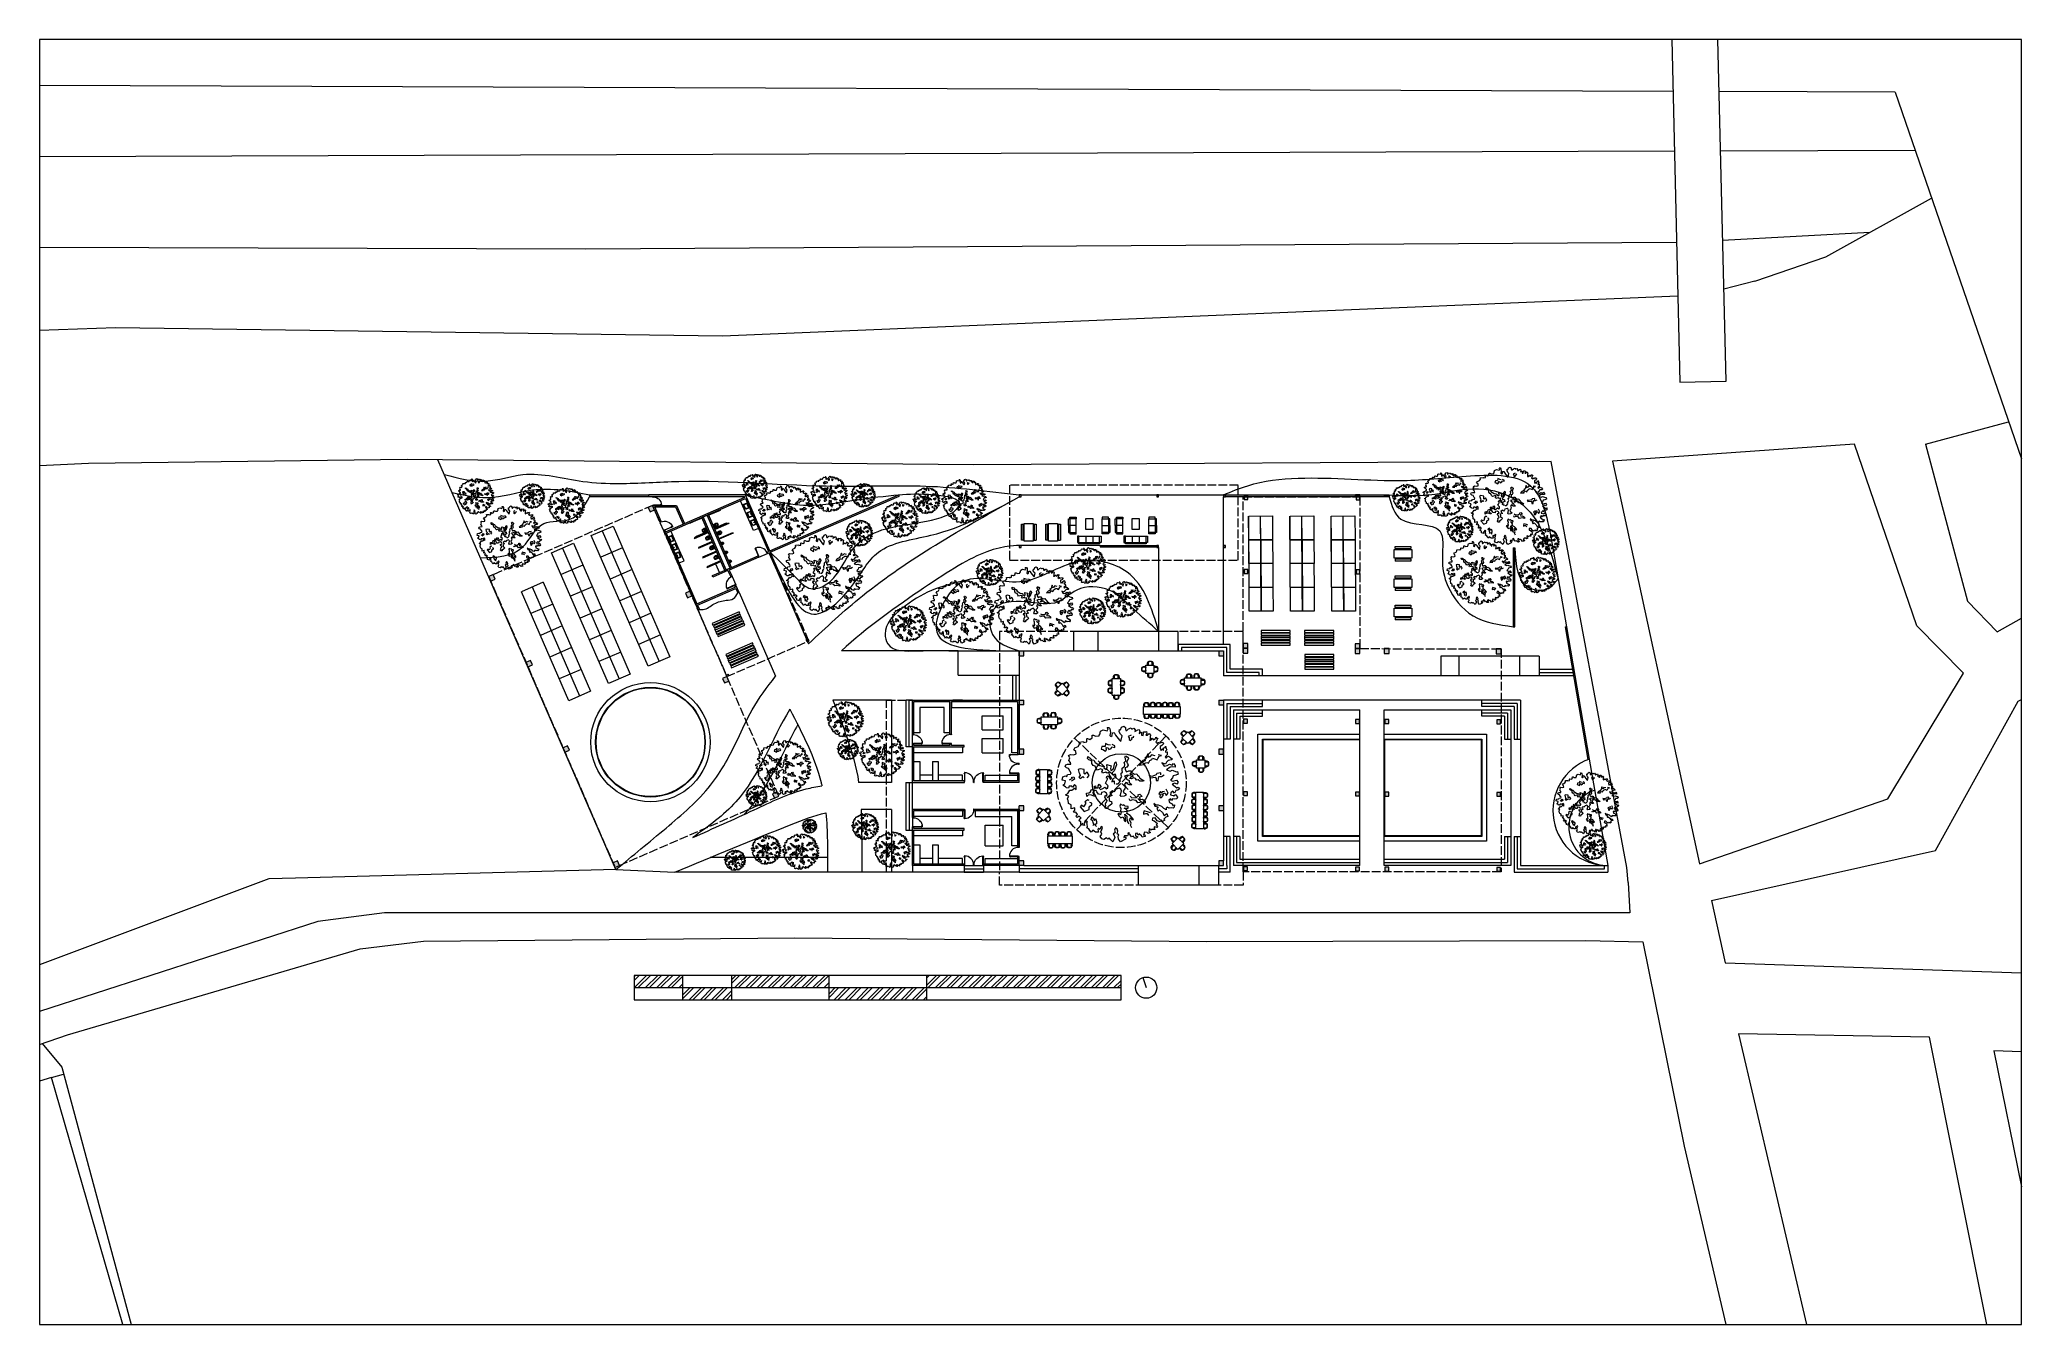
# Paper-space layout 'Presentación1' of a CAD drawing. Header units: metres. Extents: x 2 to 409, y 3 to 267.
# The model-space entities are those that its viewports show. They can reach past a viewport. Long polylines and large blocks are cut down to what shows.
import ezdxf

# ---------------------------------------------------------------- set-up
doc = ezdxf.new("R2010")
doc.units = ezdxf.units.M
doc.linetypes.add('ACAD_ISO02W100', pattern=[15, 12, -3])
doc.layers.get('0').update_dxf_attribs({"color": 200})
for name, color, linetype, lineweight, transparency in [('BAÑOS', 201, 'Continuous', 5, 0.7), ('caminos', 213, 'Continuous', 9, 0.5), ('JARDINERAS', 93, 'Continuous', 5, 0.4), ('PyV', 4, 'Continuous', 5, 0.3), ('SUELO', 231, 'Continuous', 5, 0.2)]:
    doc.layers.add(name, color=color, linetype=linetype, lineweight=lineweight, transparency=transparency)
for name, color, linetype, lineweight in [('estructuras', 255, 'Continuous', 20), ('MURETE', 31, 'Continuous', 13), ('MUROS', 31, 'Continuous', 9), ('PECES', 121, 'Continuous', 9), ('proyecciones nuevas', 170, 'ACAD_ISO02W100', 13), ('trazo', 7, 'Continuous', 18)]:
    doc.layers.add(name, color=color, linetype=linetype, lineweight=lineweight)
doc.layers.add('Vegetación-h', color=7, linetype='Continuous', lineweight=5, true_color=0x5f7f00, transparency=0.5)

# ---------------------------------------------------------------- blocks, each defined once
blk = doc.blocks.new('A$C47781D45')
at = {"layer": 'PyV', "ltscale": 0.05}
for points in [[(0, 0.15), (0, 0), (0, 0), (0.03, 0), (0.03, 0.03), (0.05, 0.03), (0.05, 0.06), (0.03, 0.06), (0.03, 0.15)], [(1, 0.15), (1, 0), (1, 0), (0.97, 0), (0.97, 0.03), (0.95, 0.03), (0.95, 0.06), (0.97, 0.06), (0.97, 0.15)]]:
    blk.add_lwpolyline(points, close=True, dxfattribs=at)
blk = doc.blocks.new('A$C0EB300D3')
at = {"layer": 'PyV', "ltscale": 0.05}
for points in [[(0.02, 0.05), (0, 0.05), (0, 0), (0.02, 0)], [(0.07, 0.05), (0.09, 0.05), (0.09, 0), (0.07, 0)]]:
    blk.add_lwpolyline(points, close=True, dxfattribs=at)
for points in [[(0.03, 0.04), (0.02, 0.04), (0.02, 0.01), (0.03, 0.01)], [(0.06, 0.04), (0.07, 0.04), (0.07, 0.01), (0.06, 0.01)]]:
    blk.add_lwpolyline(points, dxfattribs=at)
blk = doc.blocks.new('A$C2C4F1FC9')
at = {"layer": 'PyV', "ltscale": 0.05}
blk.add_lwpolyline([(0.03, 0), (0.06, 0), (0.06, 0.91), (0.03, 0.91)], close=True, dxfattribs=at)
blk.add_blockref('A$C0EB300D3', (0, 0.79), dxfattribs=at)
blk = doc.blocks.new('A$C0F255765')
at = {"layer": 'PyV', "ltscale": 0.05}
for name, p in [('A$C2C4F1FC9', (0, 0.09)), ('A$C47781D45', (0, 0))]:
    blk.add_blockref(name, p, dxfattribs=at)
blk = doc.blocks.new('A$C20987058')
at = {"layer": 'PyV', "ltscale": 0.05}
blk.add_arc((0.06, 0.09), 0.91, 0.0001, 89.9998, dxfattribs=at)
blk.add_blockref('A$C0F255765', (0, 0), dxfattribs=at)
blk = doc.blocks.new('SILLA')
for p, q in [((478.57, 333.49), (478.63, 333.44)), ((478.62, 333.31), (478.64, 333.65)), ((479.02, 333.31), (479, 333.65)), ((479.07, 333.49), (479.01, 333.44))]:
    blk.add_line(p, q)
for centre, radius, start, end in [((478.99, 333.41), 0.46, 144.3343, 183.9715), ((478.55, 333.39), 0.0174, 214.4526, 333.4904), ((478.99, 333.41), 0.43, 145.6187, 183.9715), ((478.58, 333.47), 0.0569, 21.4004, 88.2071), ((478.82, 333.09), 0.624, 71.3205, 108.6795), ((478.82, 333.95), 0.67, 252.6383, 256.821), ((478.82, 333.09), 0.594, 72.2576, 107.7424), ((478.82, 333.95), 0.67, 283.179, 287.3617), ((478.65, 333.41), 0.43, 356.0285, 34.3813), ((479.06, 333.47), 0.0569, 91.7929, 158.5996), ((478.65, 333.41), 0.46, 356.0285, 35.6657), ((479.09, 333.39), 0.0174, 206.5096, 325.5474)]:
    blk.add_arc(centre, radius, start, end)
blk = doc.blocks.new('arb29')
at = {"layer": 'Vegetación-h', "linetype": 'Continuous'}
for points in [[(1.833, -0.001), (1.929, -0.073), (1.976, -0.118), (2.022, -0.099), (2.061, -0.145), (2.008, -0.196), (1.95, -0.203), (1.91, -0.281), (1.857, -0.222), (1.793, -0.275), (1.774, -0.339), (1.91, -0.373), (1.878, -0.373), (1.942, -0.326), (2.001, -0.411), (1.976, -0.47), (1.905, -0.477), (1.846, -0.47), (1.812, -0.517), (1.78, -0.47), (1.727, -0.504), (1.748, -0.587), (1.833, -0.626), (1.852, -0.679), (1.905, -0.653), (1.897, -0.73), (1.865, -0.764), (1.799, -0.751), (1.74, -0.764), (1.676, -0.73), (1.644, -0.764), (1.636, -0.815), (1.565, -0.778), (1.5, -0.706), (1.402, -0.672), (1.317, -0.666), (1.245, -0.613), (1.277, -0.698), (1.389, -0.725), (1.349, -0.778), (1.389, -0.855), (1.434, -0.81), (1.525, -0.9), (1.578, -0.991), (1.663, -0.927), (1.695, -1.031), (1.631, -1.044), (1.565, -1.11), (1.597, -1.148), (1.525, -1.182), (1.487, -1.135), (1.447, -1.201), (1.357, -1.161), (1.291, -1.071), (1.206, -1.076), (1.192, -1.148), (1.264, -1.169), (1.37, -1.246), (1.323, -1.286), (1.362, -1.345), (1.349, -1.377), (1.264, -1.35), (1.259, -1.39), (1.277, -1.435), (1.232, -1.435), (1.179, -1.435), (1.155, -1.462), (1.109, -1.403), (1.096, -1.488), (1.141, -1.533), (1.07, -1.566), (1.043, -1.533), (0.958, -1.526), (0.919, -1.619), (0.966, -1.611), (0.977, -1.658), (0.881, -1.683), (0.854, -1.637), (0.783, -1.579), (0.75, -1.619), (0.716, -1.56), (0.665, -1.566), (0.665, -1.645), (0.737, -1.677), (0.698, -1.717), (0.639, -1.709), (0.599, -1.651), (0.541, -1.67), (0.495, -1.611), (0.424, -1.552), (0.463, -1.539), (0.41, -1.637), (0.32, -1.637), (0.293, -1.69), (0.339, -1.677), (0.371, -1.722), (0.352, -1.749), (0.189, -1.826), (0.131, -1.741), (0.123, -1.651), (0.144, -1.611), (0.091, -1.573), (0.11, -1.494), (0.085, -1.43), (0.038, -1.39), (0.006, -1.462), (0.025, -1.539), (-0.039, -1.592), (-0.013, -1.632), (0.014, -1.69), (-0.047, -1.826), (-0.111, -1.762), (-0.164, -1.704), (-0.209, -1.741), (-0.255, -1.704), (-0.332, -1.755), (-0.398, -1.736), (-0.451, -1.658), (-0.398, -1.586), (-0.43, -1.515), (-0.398, -1.435), (-0.379, -1.377), (-0.417, -1.345), (-0.462, -1.435), (-0.502, -1.396), (-0.523, -1.443), (-0.51, -1.526), (-0.6, -1.526), (-0.691, -1.462), (-0.744, -1.526), (-0.783, -1.467), (-0.808, -1.416), (-0.874, -1.39), (-0.855, -1.35), (-0.867, -1.265), (-0.874, -1.22), (-0.855, -1.201), (-0.893, -1.156), (-0.972, -1.254), (-0.946, -1.312), (-1.063, -1.278), (-1.063, -1.201), (-1.122, -1.169), (-1.103, -1.097), (-1.057, -1.076), (-1.116, -1.018), (-1.18, -1.063), (-1.188, -1.063), (-1.225, -1.012), (-1.174, -0.967), (-1.225, -0.887), (-1.265, -0.895), (-1.297, -0.855), (-1.259, -0.836), (-1.252, -0.751), (-1.377, -0.783), (-1.377, -0.719), (-1.377, -0.653), (-1.414, -0.64), (-1.454, -0.613), (-1.462, -0.581), (-1.48, -0.477), (-1.499, -0.464), (-1.486, -0.451), (-1.448, -0.379), (-1.52, -0.36), (-1.552, -0.334), (-1.48, -0.294), (-1.414, -0.196), (-1.35, -0.196), (-1.265, -0.124), (-1.22, -0.171), (-1.22, -0.065), (-1.265, -0.014), (-1.331, -0.105), (-1.356, -0.065), (-1.435, -0.065), (-1.462, -0.124), (-1.526, -0.112), (-1.552, -0.086), (-1.637, -0.033), (-1.579, 0.007), (-1.552, 0.103), (-1.664, 0.129), (-1.643, 0.233), (-1.558, 0.26), (-1.513, 0.247), (-1.486, 0.305), (-1.39, 0.318), (-1.377, 0.364), (-1.403, 0.403), (-1.462, 0.494), (-1.526, 0.515), (-1.565, 0.56), (-1.545, 0.613), (-1.486, 0.632), (-1.382, 0.638), (-1.39, 0.691), (-1.448, 0.749), (-1.414, 0.84), (-1.454, 0.906), (-1.395, 0.946), (-1.284, 0.933), (-1.212, 0.957), (-1.225, 1.037), (-1.292, 1.088), (-1.252, 1.154), (-1.154, 1.199), (-1.108, 1.271), (-1.122, 1.337), (-0.978, 1.35), (-0.972, 1.324), (-0.874, 1.343), (-0.874, 1.382), (-0.88, 1.433), (-0.861, 1.447), (-0.855, 1.447), (-0.783, 1.422), (-0.704, 1.467), (-0.712, 1.492), (-0.704, 1.558), (-0.664, 1.558), (-0.6, 1.526), (-0.483, 1.532), (-0.483, 1.552), (-0.451, 1.598), (-0.457, 1.63), (-0.438, 1.683), (-0.353, 1.721), (-0.228, 1.688), (-0.196, 1.76), (-0.228, 1.8), (-0.17, 1.8), (-0.143, 1.755), (-0.13, 1.636), (-0.151, 1.545), (-0.111, 1.513), (-0.071, 1.539), (-0.058, 1.63), (-0.007, 1.636), (0.038, 1.552), (0.157, 1.396), (0.203, 1.356), (0.24, 1.532), (0.189, 1.585), (0.15, 1.656), (0.157, 1.734), (0.195, 1.728)], [(-0.124, 1.233), (-0.195, 1.246), (-0.286, 1.291), (-0.3, 1.2), (-0.404, 1.194), (-0.424, 1.115), (-0.365, 1.096), (-0.281, 1.044), (-0.254, 1.089), (-0.261, 1.161), (-0.202, 1.155), (-0.182, 1.096), (-0.104, 1.135), (-0.078, 1.187), (0.007, 1.167), (0.013, 1.214), (-0.072, 1.259)], [(0.195, 1.728), (0.227, 1.806), (0.293, 1.838), (0.346, 1.8), (0.346, 1.755), (0.359, 1.702), (0.392, 1.702), (0.45, 1.76), (0.528, 1.787), (0.541, 1.755), (0.573, 1.755), (0.613, 1.779), (0.652, 1.728), (0.645, 1.675), (0.671, 1.683), (0.743, 1.728), (0.788, 1.734), (0.801, 1.675), (0.783, 1.611), (0.854, 1.649), (0.86, 1.552), (0.913, 1.545), (0.926, 1.611), (0.926, 1.662), (0.998, 1.656), (1.017, 1.67), (1.03, 1.611), (0.998, 1.558), (1.049, 1.558), (1.102, 1.611), (1.141, 1.558), (1.128, 1.505), (1.128, 1.454), (1.121, 1.388), (1.168, 1.401), (1.192, 1.454), (1.24, 1.401), (1.298, 1.447), (1.317, 1.492), (1.336, 1.454), (1.381, 1.454), (1.349, 1.396), (1.317, 1.337), (1.376, 1.29), (1.402, 1.343), (1.421, 1.297), (1.48, 1.324), (1.538, 1.337), (1.551, 1.278), (1.506, 1.225), (1.453, 1.199), (1.453, 1.14), (1.48, 1.069), (1.506, 1.122), (1.559, 1.069), (1.559, 1.148), (1.61, 1.167), (1.623, 1.207), (1.644, 1.135), (1.663, 1.088), (1.623, 1.05), (1.617, 1.01), (1.668, 1.029), (1.676, 0.965), (1.676, 0.925), (1.636, 0.899), (1.604, 0.866), (1.636, 0.827), (1.676, 0.866), (1.716, 0.893), (1.78, 0.848), (1.838, 0.789), (1.812, 0.768), (1.708, 0.755), (1.655, 0.696), (1.617, 0.638), (1.506, 0.677), (1.578, 0.574), (1.676, 0.592), (1.748, 0.638), (1.833, 0.6), (1.878, 0.651), (1.923, 0.592), (1.923, 0.534), (1.846, 0.547), (1.767, 0.534), (1.65, 0.456), (1.767, 0.417), (1.833, 0.443), (1.969, 0.39), (2.001, 0.398), (2.022, 0.318), (1.95, 0.281), (1.865, 0.267), (1.838, 0.196), (1.78, 0.129), (1.846, 0.09), (1.969, 0.124), (2.022, 0.065), (1.982, -0.001), (1.918, 0.031), (1.833, -0.001)], [(0.528, 1.559), (0.437, 1.507), (0.469, 1.475), (0.469, 1.422), (0.508, 1.382), (0.561, 1.435), (0.535, 1.475), (0.619, 1.487), (0.6, 1.52)], [(0.059, 0.013), (0.118, 0.013), (0.189, 0.091), (0.17, 0.137), (0.202, 0.189), (0.235, 0.248), (0.215, 0.28), (0.209, 0.352), (0.254, 0.384), (0.241, 0.436), (0.248, 0.502), (0.287, 0.541), (0.32, 0.554), (0.326, 0.626), (0.306, 0.685), (0.365, 0.744), (0.352, 0.815), (0.326, 0.861), (0.352, 0.894), (0.372, 0.887), (0.404, 0.848), (0.424, 0.867), (0.444, 0.822), (0.424, 0.769), (0.385, 0.697), (0.411, 0.652), (0.431, 0.6), (0.392, 0.535), (0.34, 0.522), (0.34, 0.463), (0.385, 0.391), (0.451, 0.418), (0.535, 0.418), (0.528, 0.384), (0.574, 0.359), (0.633, 0.313), (0.705, 0.332), (0.73, 0.286), (0.769, 0.254), (0.809, 0.189), (0.946, 0.104), (0.9, 0.091), (0.809, 0.091), (0.757, 0.137), (0.698, 0.13), (0.672, 0.175), (0.619, 0.202), (0.535, 0.17), (0.476, 0.182), (0.515, 0.215), (0.555, 0.261), (0.58, 0.234), (0.594, 0.268), (0.515, 0.332), (0.496, 0.274), (0.417, 0.286), (0.32, 0.254), (0.372, 0.215), (0.378, 0.157), (0.463, 0.118), (0.469, 0.046), (0.503, 0.032), (0.548, -0.02), (0.463, -0.02), (0.404, 0.007), (0.424, 0.026), (0.359, 0.052), (0.313, -0.02), (0.352, -0.079), (0.333, -0.144), (0.281, -0.209), (0.3, -0.274), (0.34, -0.294), (0.372, -0.346), (0.313, -0.385), (0.209, -0.392), (0.183, -0.346), (0.202, -0.306), (0.222, -0.215), (0.202, -0.163), (0.15, -0.124), (0.052, -0.163), (0.027, -0.19), (-0.02, -0.249), (-0.059, -0.209), (-0.15, -0.274), (-0.118, -0.313), (-0.072, -0.359), (-0.176, -0.399), (-0.163, -0.451), (-0.163, -0.515), (-0.137, -0.542), (-0.098, -0.555), (-0.078, -0.62), (-0.143, -0.678), (-0.209, -0.724), (-0.215, -0.771), (-0.286, -0.771), (-0.306, -0.718), (-0.274, -0.685), (-0.281, -0.62), (-0.267, -0.567), (-0.241, -0.562), (-0.229, -0.522), (-0.261, -0.476), (-0.306, -0.418), (-0.286, -0.353), (-0.248, -0.385), (-0.229, -0.346), (-0.248, -0.288), (-0.313, -0.249), (-0.411, -0.261), (-0.417, -0.326), (-0.502, -0.32), (-0.554, -0.249), (-0.58, -0.202), (-0.646, -0.215), (-0.691, -0.268), (-0.678, -0.313), (-0.606, -0.353), (-0.626, -0.392), (-0.73, -0.353), (-0.828, -0.34), (-0.88, -0.392), (-0.887, -0.281), (-0.808, -0.274), (-0.763, -0.242), (-0.737, -0.177), (-0.606, -0.138), (-0.646, -0.079), (-0.599, -0.052), (-0.587, -0.118), (-0.515, -0.118), (-0.515, -0.052), (-0.483, 0), (-0.424, -0.085), (-0.483, -0.124), (-0.443, -0.17), (-0.385, -0.15), (-0.3, -0.098), (-0.261, -0.144), (-0.215, -0.124), (-0.209, -0.085), (-0.202, -0.052), (-0.286, 0.026), (-0.261, 0.078), (-0.209, 0.182), (-0.254, 0.195), (-0.241, 0.241), (-0.202, 0.268), (-0.156, 0.202), (-0.13, 0.143), (-0.091, 0.182), (-0.111, 0.234), (-0.156, 0.286), (-0.163, 0.372), (-0.229, 0.345), (-0.274, 0.384), (-0.378, 0.352), (-0.397, 0.391), (-0.365, 0.443), (-0.385, 0.47), (-0.443, 0.483), (-0.542, 0.443), (-0.58, 0.495), (-0.613, 0.567), (-0.672, 0.593), (-0.717, 0.658), (-0.717, 0.717), (-0.75, 0.75), (-0.815, 0.769), (-0.855, 0.815), (-0.848, 0.874), (-0.776, 0.835), (-0.717, 0.776), (-0.652, 0.763), (-0.613, 0.685), (-0.463, 0.587), (-0.378, 0.574), (-0.326, 0.547), (-0.339, 0.522), (-0.261, 0.47), (-0.229, 0.515), (-0.241, 0.626), (-0.104, 0.581), (-0.13, 0.495), (-0.118, 0.436), (-0.026, 0.489), (0.007, 0.672), (0.039, 0.704), (0.065, 0.613), (-0.007, 0.424), (-0.084, 0.352), (-0.046, 0.28), (0.02, 0.326), (0.039, 0.215), (-0.052, 0.17), (-0.084, 0.071), (-0.013, 0.104), (-0.007, 0.039), (0, 0)], [(1.291, 0.901), (1.174, 0.933), (1.122, 0.867), (1.063, 0.848), (1.089, 0.894), (1.057, 0.965), (1.037, 0.919), (1.004, 0.815), (0.939, 0.756), (0.985, 0.75), (0.855, 0.685), (0.782, 0.606), (0.861, 0.613), (0.966, 0.62), (0.932, 0.652), (1.024, 0.692), (1.082, 0.665), (1.122, 0.75), (1.187, 0.783), (1.206, 0.822), (1.272, 0.808), (1.35, 0.769), (1.376, 0.815), (1.415, 0.887), (1.494, 0.913), (1.39, 0.933)], [(-1.422, 0.137), (-1.331, 0.189), (-1.363, 0.215), (-1.291, 0.234), (-1.272, 0.157), (-1.363, 0.091)], [(-0.87, 0.204), (-0.804, 0.27), (-0.87, 0.379), (-0.935, 0.314), (-0.956, 0.336), (-0.956, 0.467), (-1.089, 0.488), (-1.154, 0.467), (-1.132, 0.379), (-1.11, 0.336), (-1.089, 0.27), (-1.132, 0.226), (-1.089, 0.183), (-1.001, 0.248), (-0.956, 0.204)], [(1.472, 0.291), (1.472, 0.357), (1.341, 0.336), (1.319, 0.291), (1.188, 0.248), (1.1, 0.27), (1.144, 0.204), (1.297, 0.226), (1.319, 0.183), (1.319, 0.117), (1.384, 0.117), (1.407, 0.248), (1.494, 0.248), (1.582, 0.291)], [(-0.804, -0.519), (-0.848, -0.496), (-0.935, -0.562), (-0.913, -0.605), (-0.956, -0.693), (-0.979, -0.715), (-1.044, -0.671), (-1.089, -0.715), (-0.956, -0.869), (-0.804, -0.803), (-0.804, -0.715), (-0.717, -0.65), (-0.717, -0.605), (-0.782, -0.584)], [(0.496, -0.385), (0.555, -0.431), (0.685, -0.424), (0.764, -0.365), (0.737, -0.34), (0.802, -0.32), (0.874, -0.392), (0.796, -0.418), (0.802, -0.483), (0.887, -0.476), (0.978, -0.542), (0.978, -0.601), (0.868, -0.574), (0.744, -0.594), (0.685, -0.522), (0.567, -0.503), (0.496, -0.529), (0.469, -0.47)], [(1.585, -0.229), (1.513, -0.249), (1.487, -0.288), (1.461, -0.235), (1.408, -0.301), (1.447, -0.333), (1.435, -0.399), (1.487, -0.431), (1.553, -0.346), (1.501, -0.333), (1.598, -0.274), (1.644, -0.365), (1.709, -0.281), (1.637, -0.163)], [(-0.685, -1.311), (-0.646, -1.266), (-0.678, -1.227), (-0.685, -1.161), (-0.744, -1.129), (-0.717, -1.037), (-0.665, -1.103), (-0.633, -1.155), (-0.599, -1.089), (-0.567, -1.188), (-0.567, -1.259), (-0.619, -1.286), (-0.574, -1.345)], [(0.548, -1.384), (0.508, -1.298), (0.535, -1.234), (0.503, -1.168), (0.476, -1.136), (0.515, -1.064), (0.555, -1.136), (0.607, -1.123), (0.567, -1.064), (0.503, -0.992), (0.398, -0.927), (0.411, -0.848), (0.378, -0.809), (0.313, -0.757), (0.431, -0.764), (0.437, -0.705), (0.34, -0.698), (0.3, -0.66), (0.261, -0.678), (0.195, -0.633), (0.17, -0.698), (0.202, -0.776), (0.189, -0.855), (0.209, -0.894), (0.195, -0.973), (0.15, -0.927), (0.111, -0.946), (0.15, -1.012), (0.202, -1.07), (0.267, -1.037), (0.313, -1.109), (0.313, -1.161), (0.365, -1.181), (0.352, -1.064), (0.326, -0.953), (0.398, -1.012), (0.392, -1.089), (0.411, -1.2), (0.456, -1.259)], [(1.144, -0.912), (1.078, -0.89), (0.947, -0.846), (0.926, -0.912), (0.926, -0.956), (0.991, -0.934), (1.034, -0.934), (1.078, -1)]]:
    blk.add_lwpolyline(points, dxfattribs=at)
blk = doc.blocks.new('EUPLS010')
at = {"color": 0, "linetype": 'ByBlock'}
for p, q in [((0, 0.3), (0, 1.2)), ((0, 1.2), (1.8, 1.2)), ((1.8, 0.3), (0, 0.3)), ((0.08, 1.51), (1.72, 1.51)), ((0.08, 1.31), (0.08, 1.51)), ((0.08, 1.31), (1.72, 1.31)), ((1.72, 0.2), (0.08, 0.2)), ((0.08, 0), (0.08, 0.2)), ((1.72, 0), (0.08, 0)), ((0.18, 1.2), (0.18, 1.31)), ((0.18, 0.2), (0.18, 0.3)), ((0.23, 1.2), (0.23, 1.31)), ((0.23, 0.2), (0.23, 0.3)), ((1.57, 1.2), (1.57, 1.31)), ((1.57, 0.2), (1.57, 0.3)), ((1.62, 1.2), (1.62, 1.31)), ((1.62, 0.2), (1.62, 0.3)), ((1.72, 1.31), (1.72, 1.51)), ((1.72, 0.2), (1.72, 0)), ((1.8, 1.2), (1.8, 0.3))]:
    blk.add_line(p, q, dxfattribs=at)

msp = doc.modelspace()

# ---------------------------------------------------------------- hatches: boundary and pattern name
at = {"layer": 'MUROS', "ltscale": 7, "transparency": 33554687}
h = msp.add_hatch(color=256, dxfattribs=at)
h.dxf.hatch_style = 1
h.paths.add_polyline_path([(899.62, -81.49), (893.82, -81.49), (893.82, -81.64), (899.47, -81.64), (899.47, -81.99), (899.62, -81.99)])
h.paths.add_polyline_path([(892.67, -81.64), (892.82, -81.64), (892.82, -81.49), (888.67, -81.49), (888.67, -84.99), (888.82, -84.99), (888.82, -81.64), (892.52, -81.64), (892.52, -84.99), (892.67, -84.99)])
h.paths.add_polyline_path([(893.97, -86.14), (892.67, -86.14), (892.67, -85.99), (892.52, -85.99), (892.52, -86.14), (888.82, -86.14), (888.82, -85.99), (888.67, -85.99), (888.67, -86.29), (893.97, -86.29)])
h.paths.add_polyline_path([(893.97, -89.79), (888.82, -89.79), (888.82, -89.19), (888.67, -89.19), (888.67, -89.94), (893.97, -89.94)])
h.paths.add_polyline_path([(899.62, -89.04), (899.47, -89.04), (899.47, -89.79), (895.97, -89.79), (895.97, -89.94), (899.62, -89.94)])
h.paths.add_polyline_path([(899.62, -86.54), (899.47, -86.54), (899.47, -87.04), (899.62, -87.04)])
h.paths.add_polyline_path([(899.62, -92.68), (894.97, -92.68), (894.97, -92.83), (899.47, -92.83), (899.62, -92.83)])
h.paths.add_polyline_path([(893.97, -92.68), (888.67, -92.68), (888.67, -93.54), (888.82, -93.54), (888.82, -92.83), (893.97, -92.83)])
h.paths.add_polyline_path([(893.97, -94.69), (888.82, -94.69), (888.82, -94.54), (888.67, -94.54), (888.67, -94.84), (893.97, -94.84)])
h.paths.add_polyline_path([(893.97, -98.34), (888.82, -98.34), (888.82, -97.74), (888.67, -97.74), (888.67, -98.49), (893.97, -98.49)])
h.paths.add_polyline_path([(899.62, -97.59), (899.47, -97.59), (899.47, -98.34), (895.97, -98.34), (895.97, -98.49), (899.62, -98.49)])
h.paths.add_polyline_path([(899.62, -96.44), (899.47, -96.44), (899.47, -96.59), (899.62, -96.59)])
h.paths.add_polyline_path([(913.45, -65.6), (907.95, -65.6), (907.95, -65.75), (913.45, -65.75)])
h.paths.add_polyline_path([(934.12, -60.41), (923.12, -60.41), (923.12, -60.6), (933.93, -60.6), (934.12, -60.59)])
h.paths.add_polyline_path([(922.62, -60.41), (921.12, -60.41), (921.12, -60.6), (922.62, -60.6)])
h.paths.add_polyline_path([(937.12, -60.41), (934.62, -60.41), (934.62, -60.6), (937.12, -60.6)])
h.paths.add_polyline_path([(950.51, -65.86), (950.36, -65.86), (950.36, -73.95), (950.51, -73.95)])
h.paths.add_polyline_path([(955.82, -73.96), (955.68, -73.98), (958.03, -87.6, -0.006774), (958.17, -87.55)])
h.paths.add_polyline_path([(861.59, -60.41), (855.51, -60.41), (855.51, -60.6), (861.59, -60.6)])
h.paths.add_polyline_path([(868.99, -67.25), (868.96, -67.18), (867.54, -67.79), (867.57, -67.87)])
h.paths.add_polyline_path([(868.56, -66.26), (868.53, -66.19), (867.11, -66.8), (867.14, -66.88)])
h.paths.add_polyline_path([(868.13, -65.27), (868.1, -65.2), (866.68, -65.81), (866.71, -65.89)])
h.paths.add_polyline_path([(867.7, -64.28), (867.67, -64.2), (866.25, -64.82), (866.28, -64.9)])
h.paths.add_polyline_path([(870.24, -64.35), (870.21, -64.28), (868.79, -64.9), (868.82, -64.97)])
h.paths.add_polyline_path([(869.81, -63.36), (869.78, -63.29), (868.36, -63.91), (868.39, -63.98)])
h = msp.add_hatch(color=256, dxfattribs=at)
h.dxf.hatch_style = 1
h.paths.add_polyline_path([(887.31, -60.55), (887.25, -60.41), (874.01, -66.16), (874.07, -66.3)])
h.paths.add_polyline_path([(872.88, -66.82), (872.82, -66.68), (870.08, -67.87), (869.39, -68.17), (868.11, -68.72), (868.16, -68.86), (869.72, -68.19), (870, -68.83), (870.14, -68.77), (869.86, -68.13)], flags=17)
h.paths.add_polyline_path([(870.52, -70.02), (870.72, -70.48), (870.86, -70.42), (870.54, -69.68), (870.4, -69.74), (870.46, -69.88), (866.53, -71.59), (866.39, -71.65), (866.65, -72.25), (866.79, -72.19), (866.59, -71.73)])
h.paths.add_polyline_path([(864.45, -61.5), (861.98, -61.5), (862.72, -63.19), (862.86, -63.13), (862.21, -61.65), (864.35, -61.65), (865.12, -63.41), (865.25, -63.35)], flags=17)
h.paths.add_polyline_path([(871.51, -60.41), (861.59, -60.41), (861.59, -60.6), (871.43, -60.6), (871.45, -60.65), (865.25, -63.35), (865.12, -63.41), (863.32, -64.19), (863.26, -64.05), (863.12, -64.11), (866.39, -71.65), (866.53, -71.59), (863.38, -64.33), (867.03, -62.74), (867.72, -62.44), (871.51, -60.79), (873.87, -66.22), (873.73, -66.28), (873.79, -66.42), (873.93, -66.36), (874.73, -68.19), (874.87, -68.13), (874.07, -66.3), (874.01, -66.16)])
h.paths.add_polyline_path([(867.17, -62.68), (867.03, -62.74), (869.39, -68.17), (869.53, -68.11)], flags=17)
h.paths.add_polyline_path([(867.72, -62.44), (867.58, -62.5), (869.94, -67.93), (870.08, -67.87)], flags=17)
h = msp.add_hatch(color=256, dxfattribs=at)
h.dxf.hatch_style = 1
h.paths.add_polyline_path([(899.82, -60.41), (899.62, -60.41), (899.62, -60.61), (899.82, -60.61)])
h.paths.add_polyline_path([(913.95, -60.41), (913.75, -60.41), (913.75, -60.61), (913.95, -60.61)])
h.paths.add_polyline_path([(922.12, -60.41), (920.82, -60.41), (920.82, -60.6), (922.12, -60.6)])
h.paths.add_polyline_path([(920.82, -60.41), (920.62, -60.41), (920.62, -60.61), (920.82, -60.61)])
h.paths.add_polyline_path([(923.12, -60.6), (922.72, -60.6), (922.72, -60.88), (923.12, -60.88)])
h.paths.add_polyline_path([(923.12, -60.48), (922.72, -60.48), (922.72, -60.6), (923.12, -60.6)])
h.paths.add_polyline_path([(934.62, -68.12), (934.22, -68.12), (934.22, -68.52), (934.62, -68.52)])
h.paths.add_polyline_path([(923.12, -68.09), (922.72, -68.09), (922.72, -68.49), (923.12, -68.49)])
h.paths.add_polyline_path([(920.82, -65.6), (920.62, -65.6), (920.62, -65.8), (920.82, -65.8)])
h.paths.add_polyline_path([(913.75, -65.6), (907.95, -65.6), (907.95, -65.75), (913.75, -65.75)])
h.paths.add_polyline_path([(913.95, -65.6), (913.75, -65.6), (913.75, -65.8), (913.95, -65.8)])
h.paths.add_polyline_path([(899.82, -65.6), (899.62, -65.6), (899.62, -65.8), (899.82, -65.8)])
h.paths.add_polyline_path([(900.12, -76.43), (899.62, -76.43), (899.62, -76.93), (900.12, -76.93)])
h.paths.add_polyline_path([(920.62, -76.43), (920.12, -76.43), (920.12, -76.93), (920.62, -76.93)])
h.paths.add_polyline_path([(923.12, -75.66), (922.62, -75.66), (922.62, -76.16), (923.12, -76.16)])
h.paths.add_polyline_path([(923.12, -76.16), (922.62, -76.16), (922.62, -76.66), (923.12, -76.66)])
h.paths.add_polyline_path([(934.62, -75.7), (934.12, -75.7), (934.12, -76.2), (934.62, -76.2)])
h.paths.add_polyline_path([(934.62, -76.2), (934.12, -76.2), (934.12, -76.7), (934.62, -76.7)])
h.paths.add_polyline_path([(937.62, -76.21), (937.12, -76.2), (937.12, -76.7), (937.62, -76.7)])
h.paths.add_polyline_path([(949.11, -76.23), (948.61, -76.23), (948.61, -76.73), (949.11, -76.73)])
h.paths.add_polyline_path([(900.12, -81.49), (899.62, -81.49), (899.62, -81.99), (900.12, -81.99)])
h.paths.add_polyline_path([(900.12, -86.54), (899.62, -86.54), (899.62, -87.04), (900.12, -87.04)])
h.paths.add_polyline_path([(900.12, -92.33), (899.62, -92.33), (899.62, -92.68), (899.62, -92.83), (900.12, -92.83)])
h.paths.add_polyline_path([(900.12, -97.99), (899.62, -97.99), (899.62, -98.49), (900.12, -98.49)])
h.paths.add_polyline_path([(920.62, -97.99), (920.12, -97.99), (920.12, -98.49), (920.62, -98.49)])
h.paths.add_polyline_path([(920.62, -92.33), (920.12, -92.33), (920.12, -92.83), (920.62, -92.83)])
h.paths.add_polyline_path([(920.62, -86.54), (920.12, -86.54), (920.12, -87.04), (920.62, -87.04)])
h.paths.add_polyline_path([(923.07, -90.9), (922.67, -90.9), (922.67, -91.3), (923.07, -91.3)])
h.paths.add_polyline_path([(920.62, -81.49), (920.12, -81.49), (920.12, -81.99), (920.62, -81.99)])
h.paths.add_polyline_path([(923.07, -83.45), (922.67, -83.45), (922.67, -83.85), (923.07, -83.85)])
h.paths.add_polyline_path([(923.07, -98.6), (922.67, -98.6), (922.67, -99), (923.07, -99)])
h.paths.add_polyline_path([(934.57, -83.48), (934.17, -83.48), (934.17, -83.88), (934.57, -83.88)])
h.paths.add_polyline_path([(937.57, -83.49), (937.17, -83.49), (937.17, -83.89), (937.57, -83.89)])
h.paths.add_polyline_path([(949.06, -83.52), (948.66, -83.52), (948.66, -83.92), (949.06, -83.92)])
h.paths.add_polyline_path([(934.57, -90.93), (934.17, -90.93), (934.17, -91.33), (934.57, -91.33)])
h.paths.add_polyline_path([(937.57, -90.94), (937.17, -90.94), (937.17, -91.34), (937.57, -91.34)])
h.paths.add_polyline_path([(934.57, -98.63), (934.17, -98.63), (934.17, -99.03), (934.57, -99.03)])
h.paths.add_polyline_path([(937.57, -98.64), (937.17, -98.64), (937.17, -99.04), (937.57, -99.04)])
h.paths.add_polyline_path([(949.06, -98.67), (948.66, -98.67), (948.66, -99.07), (949.06, -99.07)])
h.paths.add_polyline_path([(949.06, -90.97), (948.66, -90.97), (948.66, -91.37), (949.06, -91.37)])
h = msp.add_hatch(color=256, dxfattribs=at)
h.dxf.hatch_style = 1
h.paths.add_polyline_path([(934.62, -60.6), (934.22, -60.6), (934.22, -60.91), (934.62, -60.91)])
h.paths.add_polyline_path([(934.62, -60.51), (934.22, -60.51), (934.22, -60.6), (934.62, -60.6)], flags=0)
h.paths.add_polyline_path([(934.22, -60.51), (934.62, -60.51), (922.62, -60.42), (922.62, -60.6), (934.22, -60.6)])
h = msp.add_hatch(color=256, dxfattribs=at)
h.dxf.hatch_style = 1
h.paths.add_polyline_path([(934.62, -60.41), (934.17, -60.41), (934.12, -60.41), (934.12, -60.51), (934.62, -60.51)])
h = msp.add_hatch(color=256, dxfattribs=at)
h.dxf.hatch_style = 1
h.paths.add_polyline_path([(934.62, -60.51), (934.22, -60.51), (934.22, -60.6), (934.62, -60.6)])
h = msp.add_hatch(color=256, dxfattribs=at)
h.dxf.hatch_style = 1
h.paths.add_polyline_path([(937.62, -60.41), (937.12, -60.41), (937.12, -60.6), (937.62, -60.6)])
h = msp.add_hatch(color=256, dxfattribs=at)
h.dxf.hatch_style = 1
h.paths.add_polyline_path([(877.95, -75.23), (877.81, -75.29), (877.89, -75.48), (878.03, -75.42)])
h.paths.add_polyline_path([(877.81, -75.29), (877.76, -75.31), (877.84, -75.5), (877.89, -75.48)])
h.paths.add_polyline_path([(869.72, -78.81), (869.53, -78.89), (869.61, -79.07), (869.8, -78.99)])
h.paths.add_polyline_path([(869.61, -79.07), (869.16, -79.27), (869.35, -79.73), (869.81, -79.53)])
h.paths.add_polyline_path([(865.81, -70.31), (865.35, -70.51), (865.55, -70.97), (866.01, -70.77)])
h.paths.add_polyline_path([(861.98, -61.5), (861.52, -61.7), (861.72, -62.15), (862.18, -61.95)])
h.paths.add_polyline_path([(845.61, -68.6), (845.16, -68.8), (845.35, -69.26), (845.81, -69.06)])
h.paths.add_polyline_path([(849.44, -77.42), (848.98, -77.62), (849.18, -78.07), (849.64, -77.87)])
h.paths.add_polyline_path([(853.24, -86.18), (852.79, -86.38), (852.98, -86.84), (853.44, -86.64)])
h.paths.add_polyline_path([(874.75, -90.9), (874.29, -91.1), (874.49, -91.56), (874.95, -91.36)])
h.paths.add_polyline_path([(858.38, -98.01), (857.92, -98.21), (858.12, -98.67), (858.58, -98.47)])
h = msp.add_hatch(color=256, dxfattribs=at)
h.dxf.hatch_style = 1
h.paths.add_polyline_path([(893.82, -81.49), (892.82, -81.49), (892.82, -81.64), (893.82, -81.64)])
at = {"layer": 'trazo', "ltscale": 7, "transparency": 33554559}
h = msp.add_hatch(dxfattribs=at)
h.set_pattern_fill('ANSI32', color=256, scale=0.085)
h.set_pattern_definition([(45, (-27.4234, -230.2812), (-0.5724913, 0.5724913), []), (45, (-27.0417, -230.2812), (-0.5724913, 0.5724913), [])])
h.paths.add_polyline_path([(865.1, -111.02), (865.1, -109.77), (860.1, -109.77), (860.1, -111.02)])
h.paths.add_polyline_path([(870.1, -112.27), (870.1, -111.02), (865.1, -111.02), (865.1, -112.27)])
h.paths.add_polyline_path([(880.1, -111.02), (880.1, -109.77), (870.1, -109.77), (870.1, -111.02)])
h.paths.add_polyline_path([(890.1, -112.27), (890.1, -111.02), (880.1, -111.02), (880.1, -112.27)])
h.paths.add_polyline_path([(890.1, -109.77), (890.1, -111.02), (910.1, -111.02), (910.1, -109.77)])

# ---------------------------------------------------------------- linework, layer by layer
at = {"layer": 'BAÑOS', "transparency": 33554508}
for p, q in [((865.84, -63.29), (867, -62.79)), ((867.01, -62.81), (865.85, -63.32)), ((866.97, -62.77), (866.98, -62.78)), ((866.98, -62.78), (867.03, -62.75)), ((866.99, -62.77), (867, -62.79)), ((867.02, -62.77), (867.02, -62.76)), ((867.03, -62.75), (867.03, -62.74)), ((867.79, -62.43), (867.73, -62.45)), ((867.73, -62.45), (867.73, -62.44)), ((867.75, -62.46), (867.75, -62.44)), ((867.77, -62.43), (867.78, -62.45)), ((868.94, -61.94), (867.78, -62.45)), ((867.78, -62.41), (867.79, -62.43)), ((867.79, -62.47), (868.95, -61.97)), ((868.91, -61.92), (868.92, -61.94)), ((868.92, -61.94), (868.97, -61.91)), ((868.93, -61.93), (868.94, -61.94)), ((868.96, -61.93), (868.96, -61.92)), ((868.97, -61.91), (868.97, -61.9)), ((865.85, -63.27), (865.79, -63.29)), ((865.79, -63.29), (865.79, -63.28)), ((865.81, -63.3), (865.81, -63.29)), ((865.83, -63.27), (865.84, -63.29)), ((865.84, -63.25), (865.85, -63.27)), ((867.06, -64.09), (867.09, -64.17)), ((867.11, -64.09), (867.13, -64.14)), ((867.48, -63.78), (867.25, -63.88)), ((867.38, -64.18), (867.61, -64.08)), ((867.41, -64.9), (867.44, -64.97)), ((867.47, -64.01), (867.44, -63.93)), ((867.46, -64.89), (867.48, -64.94)), ((867.47, -63.86), (867.49, -63.9)), ((867.49, -63.91), (867.47, -63.87)), ((867.48, -63.91), (867.5, -63.9)), ((867.48, -63.92), (867.48, -63.91)), ((867.5, -63.93), (867.49, -63.95)), ((867.49, -63.95), (867.49, -63.97)), ((867.49, -63.97), (867.51, -63.97)), ((867.5, -63.9), (867.5, -63.91)), ((867.52, -63.93), (867.5, -63.93)), ((867.54, -63.98), (867.5, -63.99)), ((867.5, -63.99), (867.5, -63.98)), ((867.51, -63.97), (867.53, -63.95)), ((867.51, -63.99), (867.51, -64)), ((867.54, -63.99), (867.51, -64)), ((867.51, -64.01), (867.55, -64)), ((867.51, -64), (867.51, -64.01)), ((867.51, -64.01), (867.54, -64.06)), ((867.52, -64.03), (867.51, -64.03)), ((867.51, -64.03), (867.51, -64.03)), ((867.51, -64.05), (867.52, -64.04)), ((867.52, -64.05), (867.51, -64.05)), ((867.53, -63.95), (867.52, -63.93)), ((867.52, -64.04), (867.52, -64.03)), ((867.53, -64.06), (867.52, -64.05)), ((867.52, -64.06), (867.53, -64.06)), ((867.53, -64), (867.53, -63.99)), ((867.53, -64.07), (867.54, -64.06)), ((867.54, -63.97), (867.54, -63.98)), ((867.54, -63.98), (867.54, -63.99)), ((867.55, -64), (867.54, -63.99)), ((867.54, -64), (867.57, -64.05)), ((867.57, -64.01), (867.55, -64.01)), ((867.56, -64), (867.57, -63.99)), ((867.56, -64.01), (867.57, -64.01)), ((867.57, -64.02), (867.56, -64.03)), ((867.56, -64.02), (867.56, -64.02)), ((867.57, -64.04), (867.56, -64.03)), ((867.56, -64.03), (867.57, -64.03)), ((867.57, -64.05), (867.58, -64.04)), ((867.58, -64.04), (867.57, -64.04)), ((867.6, -64.05), (867.59, -64.05)), ((867.84, -64.58), (867.6, -64.68)), ((867.73, -64.99), (867.97, -64.89)), ((867.82, -64.81), (867.79, -64.74)), ((867.84, -64.71), (867.82, -64.67)), ((867.83, -64.67), (867.84, -64.71)), ((867.83, -64.72), (867.85, -64.71)), ((867.84, -64.73), (867.83, -64.72)), ((867.85, -64.74), (867.84, -64.75)), ((867.84, -64.75), (867.85, -64.77)), ((867.85, -64.71), (867.86, -64.72)), ((867.87, -64.74), (867.85, -64.74)), ((867.85, -64.77), (867.87, -64.77)), ((867.86, -64.8), (867.85, -64.79)), ((867.89, -64.78), (867.86, -64.8)), ((867.9, -64.79), (867.86, -64.81)), ((867.86, -64.8), (867.86, -64.81)), ((867.86, -64.82), (867.9, -64.8)), ((867.86, -64.81), (867.86, -64.82)), ((867.87, -64.83), (867.86, -64.83)), ((867.87, -64.84), (867.86, -64.84)), ((867.88, -64.76), (867.87, -64.74)), ((867.87, -64.77), (867.88, -64.76)), ((867.87, -64.82), (867.89, -64.87)), ((867.87, -64.85), (867.87, -64.84)), ((867.87, -64.85), (867.87, -64.85)), ((867.87, -64.85), (867.87, -64.86)), ((867.88, -64.81), (867.88, -64.8)), ((867.88, -64.87), (867.88, -64.86)), ((867.88, -64.87), (867.89, -64.87)), ((867.88, -64.87), (867.88, -64.87)), ((867.89, -64.77), (867.89, -64.78)), ((867.89, -64.78), (867.89, -64.79)), ((867.9, -64.8), (867.9, -64.79)), ((867.9, -64.8), (867.92, -64.85)), ((867.92, -64.81), (867.9, -64.82)), ((867.91, -64.82), (867.92, -64.81)), ((867.91, -64.83), (867.91, -64.82)), ((867.92, -64.8), (867.93, -64.8)), ((867.92, -64.84), (867.93, -64.83)), ((867.92, -64.83), (867.92, -64.83)), ((867.92, -64.85), (867.92, -64.84)), ((867.92, -64.85), (867.93, -64.85)), ((867.93, -64.85), (867.92, -64.85)), ((867.95, -64.85), (867.94, -64.86)), ((868.17, -63.48), (868.41, -63.37)), ((868.24, -63.53), (868.26, -63.57)), ((868.26, -63.57), (868.25, -63.53)), ((868.27, -63.57), (868.25, -63.58)), ((868.25, -63.58), (868.26, -63.59)), ((868.26, -63.61), (868.27, -63.59)), ((868.27, -63.63), (868.26, -63.61)), ((868.28, -63.58), (868.27, -63.57)), ((868.27, -63.59), (868.29, -63.6)), ((868.29, -63.63), (868.27, -63.63)), ((868.28, -63.69), (868.27, -63.69)), ((868.28, -63.66), (868.32, -63.64)), ((868.28, -63.65), (868.29, -63.66)), ((868.28, -63.65), (868.28, -63.66)), ((868.28, -63.66), (868.32, -63.65)), ((868.29, -63.67), (868.28, -63.66)), ((868.28, -63.69), (868.3, -63.69)), ((868.29, -63.69), (868.28, -63.7)), ((868.29, -63.6), (868.3, -63.61)), ((868.3, -63.61), (868.29, -63.63)), ((868.32, -63.66), (868.29, -63.67)), ((868.29, -63.67), (868.31, -63.72)), ((868.3, -63.71), (868.29, -63.71)), ((868.29, -63.71), (868.3, -63.71)), ((868.29, -63.75), (868.3, -63.74)), ((868.31, -63.67), (868.3, -63.66)), ((868.3, -63.7), (868.3, -63.69)), ((868.31, -63.72), (868.3, -63.71)), ((868.31, -63.72), (868.3, -63.73)), ((868.3, -63.73), (868.31, -63.72)), ((868.32, -63.64), (868.31, -63.63)), ((868.31, -63.64), (868.32, -63.65)), ((868.54, -63.68), (868.31, -63.78)), ((868.35, -63.62), (868.32, -63.55)), ((868.32, -63.65), (868.32, -63.66)), ((868.32, -63.66), (868.34, -63.71)), ((868.33, -63.67), (868.34, -63.67)), ((868.34, -63.69), (868.33, -63.68)), ((868.34, -63.67), (868.34, -63.67)), ((868.35, -63.68), (868.34, -63.69)), ((868.34, -63.69), (868.35, -63.69)), ((868.35, -63.7), (868.34, -63.7)), ((868.35, -63.71), (868.34, -63.71)), ((868.35, -63.7), (868.35, -63.71)), ((868.52, -64.29), (868.75, -64.18)), ((868.61, -64.38), (868.59, -64.34)), ((868.59, -64.34), (868.61, -64.38)), ((868.62, -64.37), (868.6, -64.38)), ((868.6, -64.38), (868.6, -64.4)), ((868.61, -64.42), (868.62, -64.4)), ((868.62, -64.44), (868.61, -64.42)), ((868.62, -64.49), (868.61, -64.5)), ((868.63, -64.39), (868.62, -64.37)), ((868.62, -64.4), (868.64, -64.4)), ((868.64, -64.44), (868.62, -64.44)), ((868.62, -64.46), (868.63, -64.46)), ((868.63, -64.46), (868.66, -64.45)), ((868.63, -64.46), (868.63, -64.47)), ((868.63, -64.47), (868.67, -64.46)), ((868.67, -64.47), (868.63, -64.48)), ((868.63, -64.48), (868.63, -64.47)), ((868.63, -64.5), (868.64, -64.5)), ((868.64, -64.5), (868.63, -64.5)), ((868.64, -64.4), (868.65, -64.42)), ((868.65, -64.42), (868.64, -64.44)), ((868.64, -64.48), (868.66, -64.53)), ((868.65, -64.51), (868.64, -64.5)), ((868.64, -64.52), (868.65, -64.51)), ((868.65, -64.52), (868.64, -64.52)), ((868.64, -64.55), (868.65, -64.55)), ((868.65, -63.42), (868.68, -63.47)), ((868.65, -64.47), (868.65, -64.47)), ((868.89, -64.48), (868.65, -64.59)), ((868.66, -64.53), (868.65, -64.52)), ((868.66, -64.53), (868.65, -64.54)), ((868.65, -64.54), (868.65, -64.53)), ((868.66, -64.45), (868.66, -64.44)), ((868.66, -64.45), (868.66, -64.46)), ((868.7, -64.43), (868.67, -64.36)), ((868.67, -64.46), (868.67, -64.47)), ((868.67, -64.47), (868.69, -64.52)), ((868.68, -64.48), (868.68, -64.48)), ((868.68, -64.48), (868.69, -64.48)), ((868.69, -64.49), (868.68, -64.49)), ((868.69, -63.38), (868.73, -63.46)), ((868.7, -64.49), (868.69, -64.5)), ((868.69, -64.51), (868.69, -64.5)), ((868.69, -64.5), (868.7, -64.5)), ((868.7, -64.52), (868.69, -64.52)), ((868.7, -64.51), (868.7, -64.51)), ((869, -64.22), (869.02, -64.27)), ((869.04, -64.19), (869.07, -64.27)), ((867.84, -65.89), (867.87, -65.96)), ((867.89, -65.88), (867.91, -65.93)), ((868.27, -65.57), (868.03, -65.67)), ((868.16, -65.98), (868.4, -65.88)), ((868.25, -65.8), (868.22, -65.73)), ((868.27, -65.7), (868.25, -65.66)), ((868.26, -65.66), (868.27, -65.7)), ((868.26, -65.71), (868.28, -65.7)), ((868.27, -65.72), (868.26, -65.71)), ((868.28, -65.73), (868.27, -65.74)), ((868.27, -65.74), (868.28, -65.76)), ((868.27, -66.88), (868.3, -66.95)), ((868.28, -65.7), (868.29, -65.71)), ((868.3, -65.73), (868.28, -65.73)), ((868.28, -65.76), (868.3, -65.76)), ((868.29, -65.79), (868.28, -65.78)), ((868.32, -65.77), (868.29, -65.79)), ((868.33, -65.78), (868.29, -65.8)), ((868.29, -65.79), (868.29, -65.8)), ((868.29, -65.81), (868.33, -65.79)), ((868.29, -65.8), (868.29, -65.81)), ((868.3, -65.82), (868.29, -65.83)), ((868.3, -65.83), (868.29, -65.83)), ((868.31, -65.75), (868.3, -65.73)), ((868.3, -65.76), (868.31, -65.75)), ((868.3, -65.81), (868.32, -65.86)), ((868.3, -65.84), (868.3, -65.83)), ((868.3, -65.84), (868.3, -65.84)), ((868.3, -65.85), (868.3, -65.85)), ((868.31, -65.8), (868.31, -65.79)), ((868.31, -65.86), (868.31, -65.85)), ((868.31, -65.86), (868.32, -65.86)), ((868.31, -65.86), (868.31, -65.86)), ((868.32, -65.76), (868.32, -65.77)), ((868.32, -65.77), (868.32, -65.78)), ((868.32, -66.87), (868.34, -66.92)), ((868.33, -65.79), (868.33, -65.78)), ((868.33, -65.79), (868.35, -65.84)), ((868.35, -65.8), (868.33, -65.81)), ((868.34, -65.81), (868.35, -65.8)), ((868.34, -65.82), (868.34, -65.81)), ((868.35, -65.79), (868.36, -65.79)), ((868.35, -65.83), (868.36, -65.82)), ((868.35, -65.82), (868.35, -65.82)), ((868.35, -65.84), (868.35, -65.83)), ((868.35, -65.84), (868.36, -65.84)), ((868.36, -65.84), (868.35, -65.84)), ((868.38, -65.84), (868.37, -65.85)), ((868.7, -66.57), (868.46, -66.67)), ((868.59, -66.97), (868.83, -66.87)), ((868.68, -66.8), (868.65, -66.72)), ((868.7, -66.69), (868.68, -66.65)), ((868.69, -66.65), (868.7, -66.69)), ((868.69, -66.7), (868.71, -66.69)), ((868.7, -66.71), (868.69, -66.7)), ((868.71, -66.72), (868.7, -66.73)), ((868.7, -66.73), (868.71, -66.75)), ((868.71, -66.69), (868.72, -66.7)), ((868.73, -66.72), (868.71, -66.72)), ((868.71, -66.75), (868.73, -66.75)), ((868.72, -66.78), (868.71, -66.77)), ((868.75, -66.76), (868.72, -66.78)), ((868.76, -66.77), (868.72, -66.79)), ((868.72, -66.78), (868.72, -66.79)), ((868.72, -66.8), (868.76, -66.78)), ((868.72, -66.79), (868.72, -66.8)), ((868.73, -66.81), (868.72, -66.82)), ((868.73, -66.82), (868.72, -66.82)), ((868.74, -66.74), (868.73, -66.72)), ((868.73, -66.75), (868.74, -66.74)), ((868.73, -66.8), (868.75, -66.85)), ((868.73, -66.83), (868.73, -66.82)), ((868.73, -66.83), (868.73, -66.83)), ((868.74, -66.84), (868.73, -66.84)), ((868.74, -66.79), (868.74, -66.78)), ((868.74, -66.85), (868.74, -66.84)), ((868.74, -66.85), (868.75, -66.85)), ((868.74, -66.85), (868.74, -66.85)), ((868.75, -66.76), (868.75, -66.76)), ((868.75, -66.77), (868.75, -66.77)), ((868.76, -66.78), (868.76, -66.77)), ((868.76, -66.78), (868.78, -66.84)), ((868.78, -66.79), (868.76, -66.8)), ((868.77, -66.81), (868.77, -66.8)), ((868.77, -66.8), (868.78, -66.8)), ((868.78, -66.78), (868.79, -66.78)), ((868.78, -66.82), (868.79, -66.81)), ((868.78, -66.81), (868.78, -66.81)), ((868.78, -66.83), (868.78, -66.82)), ((868.78, -66.84), (868.79, -66.83)), ((868.79, -66.83), (868.78, -66.83)), ((868.81, -66.83), (868.8, -66.84))]:
    msp.add_line(p, q, dxfattribs=at)
for points in [[(872.84, -63.85), (872.34, -64.07), (871.87, -62.96), (871.02, -61.01)], [(871.76, -61.52), (871.85, -61.72), (871.54, -61.85), (871.35, -61.42), (871.66, -61.29), (871.75, -61.49)], [(871.73, -61.4), (871.71, -61.4), (871.73, -61.44), (871.74, -61.44)], [(871.73, -61.4), (871.72, -61.41), (871.73, -61.43), (871.74, -61.43)], [(871.8, -61.5), (871.76, -61.52), (871.72, -61.53)], [(872.13, -62.36), (872.21, -62.56), (871.91, -62.69), (871.72, -62.27), (872.03, -62.13), (872.11, -62.33)], [(871.75, -61.43), (871.77, -61.43), (871.75, -61.39), (871.74, -61.39)], [(871.75, -61.43), (871.76, -61.42), (871.75, -61.4), (871.74, -61.4)], [(871.82, -61.6), (871.8, -61.61), (871.79, -61.57), (871.8, -61.56)], [(871.81, -61.59), (871.81, -61.6), (871.79, -61.57), (871.8, -61.57)], [(871.81, -61.56), (871.82, -61.55), (871.84, -61.59), (871.82, -61.6)], [(871.81, -61.56), (871.82, -61.56), (871.83, -61.59), (871.82, -61.59)], [(872.09, -62.24), (872.08, -62.24), (872.1, -62.28), (872.11, -62.28)], [(872.17, -62.34), (872.13, -62.36), (872.08, -62.37)], [(872.49, -63.2), (872.58, -63.4), (872.27, -63.54), (872.08, -63.11), (872.39, -62.97), (872.48, -63.17)], [(872.1, -62.25), (872.09, -62.25), (872.1, -62.27), (872.11, -62.27)], [(872.12, -62.27), (872.13, -62.27), (872.12, -62.23), (872.1, -62.24)], [(872.12, -62.27), (872.12, -62.26), (872.11, -62.24), (872.1, -62.24)], [(872.18, -62.44), (872.17, -62.45), (872.15, -62.41), (872.16, -62.4)], [(872.18, -62.43), (872.17, -62.44), (872.16, -62.41), (872.17, -62.41)], [(872.17, -62.4), (872.19, -62.39), (872.21, -62.43), (872.19, -62.44)], [(872.17, -62.41), (872.18, -62.4), (872.2, -62.43), (872.19, -62.43)], [(872.46, -63.08), (872.45, -63.09), (872.46, -63.13), (872.48, -63.12)], [(872.48, -63.12), (872.5, -63.11), (872.48, -63.07), (872.47, -63.08)], [(872.48, -63.11), (872.49, -63.11), (872.48, -63.08), (872.47, -63.08)], [(863.74, -65), (863.82, -65.2), (864.13, -65.07), (863.95, -64.64), (863.64, -64.77), (863.72, -64.97)], [(863.68, -64.94), (863.66, -64.94), (863.65, -64.9), (863.66, -64.9)], [(863.68, -64.93), (863.67, -64.93), (863.66, -64.91), (863.67, -64.9)], [(863.67, -64.89), (863.68, -64.89), (863.7, -64.93), (863.69, -64.93)], [(863.68, -64.9), (863.68, -64.9), (863.69, -64.92), (863.69, -64.93)], [(863.7, -65.02), (863.73, -65), (863.78, -64.98)], [(863.73, -65.06), (863.72, -65.07), (863.74, -65.11), (863.75, -65.1)], [(863.74, -65.07), (863.73, -65.07), (863.74, -65.1), (863.75, -65.09)], [(863.76, -65.1), (863.77, -65.09), (863.76, -65.05), (863.74, -65.06)], [(863.76, -65.09), (863.76, -65.09), (863.75, -65.06), (863.75, -65.06)], [(864.7, -67.38), (865.21, -67.17), (864.72, -66.07), (863.87, -64.11)], [(866.48, -64.72), (866.47, -64.71), (866.42, -64.73), (866.42, -64.75)], [(867.61, -64.21), (867.61, -64.2), (866.45, -64.7), (866.46, -64.71)], [(867.6, -64.23), (867.6, -64.22), (867.65, -64.19), (867.66, -64.21)], [(868.42, -63.88), (868.42, -63.86), (868.36, -63.89), (868.37, -63.9)], [(868.4, -63.87), (868.4, -63.86), (869.55, -63.35), (869.56, -63.37)], [(869.55, -63.39), (869.54, -63.37), (869.6, -63.35), (869.6, -63.36)], [(872.46, -63.09), (872.45, -63.09), (872.47, -63.12), (872.47, -63.11)], [(872.53, -63.19), (872.5, -63.2), (872.45, -63.22)], [(872.55, -63.28), (872.53, -63.29), (872.52, -63.25), (872.53, -63.24)], [(872.54, -63.28), (872.54, -63.28), (872.53, -63.25), (872.53, -63.25)], [(872.54, -63.24), (872.55, -63.23), (872.57, -63.27), (872.55, -63.28)], [(872.54, -63.25), (872.55, -63.24), (872.56, -63.27), (872.55, -63.27)], [(864.1, -65.84), (864.19, -66.04), (864.5, -65.91), (864.31, -65.48), (864, -65.62), (864.09, -65.81)], [(864.05, -65.78), (864.03, -65.79), (864.01, -65.75), (864.03, -65.74)], [(864.04, -65.77), (864.03, -65.78), (864.02, -65.75), (864.03, -65.75)], [(864.04, -65.74), (864.05, -65.73), (864.07, -65.77), (864.05, -65.78)], [(864.04, -65.74), (864.05, -65.74), (864.06, -65.77), (864.05, -65.77)], [(864.06, -65.86), (864.1, -65.85), (864.14, -65.82)], [(864.1, -65.9), (864.08, -65.91), (864.1, -65.95), (864.12, -65.94)], [(864.1, -65.91), (864.09, -65.91), (864.11, -65.94), (864.11, -65.94)], [(864.13, -65.94), (864.14, -65.93), (864.12, -65.89), (864.11, -65.9)], [(864.12, -65.93), (864.13, -65.93), (864.12, -65.9), (864.11, -65.91)], [(864.47, -66.69), (864.56, -66.89), (864.86, -66.75), (864.68, -66.32), (864.37, -66.46), (864.45, -66.65)], [(864.41, -66.62), (864.4, -66.63), (864.38, -66.59), (864.4, -66.58)], [(864.41, -66.61), (864.4, -66.62), (864.39, -66.59), (864.4, -66.59)], [(864.4, -66.58), (864.42, -66.57), (864.43, -66.61), (864.42, -66.62)], [(864.41, -66.59), (864.41, -66.58), (864.42, -66.61), (864.42, -66.61)], [(864.43, -66.7), (864.47, -66.69), (864.51, -66.66)], [(864.47, -66.75), (864.45, -66.75), (864.47, -66.79), (864.48, -66.78)], [(864.47, -66.75), (864.46, -66.76), (864.47, -66.78), (864.48, -66.78)], [(864.49, -66.78), (864.5, -66.78), (864.49, -66.74), (864.47, -66.74)], [(864.49, -66.77), (864.5, -66.77), (864.48, -66.75), (864.48, -66.75)], [(909.17, -80.97), (909.17, -79.27), (910.02, -79.27)], [(910.02, -79.27), (910.02, -80.97)], [(912.62, -77.89), (913.47, -77.89), (913.47, -78.74), (912.62, -78.74), (912.62, -77.89)], [(916.6, -79.21), (918.3, -79.21)], [(918.3, -80.06), (916.6, -80.06), (916.6, -79.21)], [(918.3, -80.06), (918.3, -79.21)], [(903.43, -80.36), (904.03, -79.76), (904.63, -80.36), (904.03, -80.96), (903.43, -80.36)], [(909.17, -80.97), (910.02, -80.97)], [(901.9, -83.19), (903.6, -83.19)], [(903.6, -84.04), (901.9, -84.04), (901.9, -83.19)], [(903.6, -84.04), (903.6, -83.19)], [(912.4, -82.15), (916.15, -82.15)], [(916.15, -82.95), (912.4, -82.95), (912.4, -82.15)], [(916.15, -82.15), (916.15, -82.95)], [(916.34, -85.36), (916.94, -84.76), (917.54, -85.36), (916.94, -85.96), (916.34, -85.36)], [(902.55, -88.61), (902.55, -91.11), (901.75, -91.11), (901.75, -88.61)], [(901.75, -88.61), (902.55, -88.61)], [(917.84, -87.62), (918.69, -87.62), (918.69, -88.47), (917.84, -88.47), (917.84, -87.62)], [(917.76, -90.96), (918.56, -90.96)], [(917.76, -94.71), (917.76, -90.96)], [(918.56, -90.96), (918.56, -94.71), (917.76, -94.71)], [(901.53, -93.3), (902.13, -92.7), (902.74, -93.3), (902.13, -93.9), (901.53, -93.3)], [(902.57, -95.44), (905.07, -95.44)], [(905.07, -96.24), (902.57, -96.24), (902.57, -95.44)], [(905.07, -95.44), (905.07, -96.24)], [(915.33, -96.22), (915.93, -95.62), (916.53, -96.22), (915.93, -96.82), (915.33, -96.22)]]:
    msp.add_lwpolyline(points, dxfattribs=at)
for points in [[(871.91, -61.74), (871.51, -61.92), (871.29, -61.4), (871.69, -61.22)], [(872.28, -62.59), (871.88, -62.76), (871.65, -62.24), (872.05, -62.07)], [(871.72, -61.35), (871.71, -61.36), (871.75, -61.44), (871.75, -61.44)], [(871.79, -61.5), (871.78, -61.5), (871.77, -61.48), (871.78, -61.48)], [(871.84, -61.64), (871.83, -61.64), (871.8, -61.56), (871.8, -61.55)], [(872.65, -63.43), (872.24, -63.6), (872.02, -63.08), (872.42, -62.91)], [(872.08, -62.2), (872.08, -62.2), (872.11, -62.28), (872.12, -62.28)], [(872.16, -62.34), (872.15, -62.34), (872.14, -62.33), (872.15, -62.32)], [(872.21, -62.48), (872.2, -62.48), (872.16, -62.4), (872.17, -62.4)], [(872.45, -63.04), (872.44, -63.04), (872.48, -63.12), (872.49, -63.12)], [(863.8, -65.27), (864.2, -65.09), (863.97, -64.57), (863.57, -64.75)], [(863.65, -64.86), (863.65, -64.85), (863.69, -64.94), (863.68, -64.94)], [(863.7, -65.01), (863.71, -65.01), (863.7, -64.99), (863.69, -64.99)], [(863.77, -65.14), (863.78, -65.14), (863.74, -65.05), (863.73, -65.06)], [(872.52, -63.18), (872.51, -63.19), (872.51, -63.17), (872.52, -63.16)], [(872.57, -63.32), (872.56, -63.32), (872.53, -63.24), (872.54, -63.24)], [(864.16, -66.11), (864.56, -65.94), (864.34, -65.42), (863.94, -65.59)], [(864.01, -65.7), (864.02, -65.7), (864.06, -65.78), (864.05, -65.78)], [(864.07, -65.85), (864.08, -65.85), (864.07, -65.83), (864.06, -65.83)], [(864.13, -65.98), (864.14, -65.98), (864.11, -65.9), (864.1, -65.9)], [(864.53, -66.95), (864.93, -66.78), (864.7, -66.26), (864.3, -66.43)], [(864.38, -66.54), (864.39, -66.54), (864.42, -66.62), (864.41, -66.62)], [(864.43, -66.69), (864.44, -66.69), (864.43, -66.67), (864.42, -66.68)], [(864.5, -66.82), (864.51, -66.82), (864.47, -66.74), (864.46, -66.74)]]:
    msp.add_lwpolyline(points, close=True, dxfattribs=at)
for points in [[(871.79, -61.47), (871.75, -61.48), (871.71, -61.51, 0.471925), (871.72, -61.53)], [(872.15, -62.31), (872.12, -62.33), (872.07, -62.35, 0.471925), (872.08, -62.37)], [(863.68, -64.99), (863.72, -64.97), (863.77, -64.96, -0.471925), (863.78, -64.98)], [(866.43, -64.73), (866.42, -64.71, -0.414214), (866.44, -64.67), (867.59, -64.17, -0.414214), (867.63, -64.19), (867.64, -64.2)], [(869.58, -63.36), (869.58, -63.34, 0.414214), (869.54, -63.33), (868.38, -63.83, 0.414214), (868.37, -63.87), (868.37, -63.88)], [(872.52, -63.15), (872.48, -63.17), (872.44, -63.19, 0.471925), (872.45, -63.22)], [(864.05, -65.83), (864.08, -65.81), (864.13, -65.8, -0.471925), (864.14, -65.82)], [(864.41, -66.67), (864.45, -66.65), (864.5, -66.64, -0.471925), (864.51, -66.66)], [(869.18, -65.52, -0.381112), (869.15, -65.51, -0.053972), (869.06, -65.31, -0.381112), (869.07, -65.28)], [(869.07, -65.33, -0.383098), (869.08, -65.3, -0.167849), (869.18, -65.29, -0.515298), (869.24, -65.43, -0.167849), (869.16, -65.5, -0.383098), (869.13, -65.48)], [(869.07, -65.32, -0.033955), (869.07, -65.31, -0.069339), (869.11, -65.3, -0.895215), (869.19, -65.48, -0.069339), (869.15, -65.49, -0.033955), (869.14, -65.5)], [(869.24, -65.38, -0.847854), (869.22, -65.33)], [(869.58, -66.43, -0.381112), (869.54, -66.42, -0.053972), (869.46, -66.23, -0.381112), (869.47, -66.2)], [(869.47, -66.25, -0.383098), (869.48, -66.22, -0.167849), (869.58, -66.21, -0.515298), (869.64, -66.34, -0.167849), (869.56, -66.41, -0.383098), (869.53, -66.4)], [(869.47, -66.24, -0.033955), (869.47, -66.23, -0.069339), (869.51, -66.21, -0.895215), (869.59, -66.4, -0.069339), (869.55, -66.41, -0.033955), (869.54, -66.41)], [(869.63, -66.29, -0.847854), (869.61, -66.25)], [(869.97, -67.35, -0.381112), (869.94, -67.34, -0.053972), (869.86, -67.14, -0.381112), (869.87, -67.11)], [(869.86, -67.17, -0.383098), (869.88, -67.14, -0.167849), (869.98, -67.13, -0.515298), (870.04, -67.26, -0.167849), (869.96, -67.33, -0.383098), (869.93, -67.32)], [(869.86, -67.15, -0.033955), (869.87, -67.15, -0.069339), (869.9, -67.13, -0.895215), (869.98, -67.31, -0.069339), (869.95, -67.33, -0.033955), (869.94, -67.33)], [(870.03, -67.21, -0.847854), (870.01, -67.17)]]:
    msp.add_lwpolyline(points, format="xyb", dxfattribs=at)
at = {"layer": 'BAÑOS', "ltscale": 7, "transparency": 33554508}
for points in [[(905.49, -63.56), (904.69, -63.56), (904.69, -62.86), (904.84, -62.86)], [(904.84, -62.86), (904.84, -62.71), (905.49, -62.71), (905.49, -62.86)], [(905.49, -62.86), (904.84, -62.86), (904.84, -64.26), (905.49, -64.26), (905.49, -62.86)], [(907.18, -62.82), (907.18, -63.96), (906.46, -63.96), (906.46, -62.82), (907.18, -62.82)], [(908.8, -62.86), (908.8, -62.71), (908.15, -62.71), (908.15, -62.86)], [(908.15, -62.86), (908.8, -62.86), (908.8, -64.26), (908.15, -64.26), (908.15, -62.86)], [(908.15, -63.56), (908.95, -63.56), (908.95, -62.86), (908.8, -62.86)], [(910.27, -63.56), (909.47, -63.56), (909.47, -62.86), (909.62, -62.86)], [(909.62, -62.86), (909.62, -62.71), (910.27, -62.71), (910.27, -62.86)], [(910.27, -62.86), (909.62, -62.86), (909.62, -64.26), (910.27, -64.26), (910.27, -62.86)], [(911.95, -62.82), (911.95, -63.96), (911.24, -63.96), (911.24, -62.82), (911.95, -62.82)], [(913.58, -62.86), (913.58, -62.71), (912.93, -62.71), (912.93, -62.86)], [(912.93, -62.86), (913.58, -62.86), (913.58, -64.26), (912.93, -64.26), (912.93, -62.86)], [(912.93, -63.56), (913.73, -63.56), (913.73, -62.86), (913.58, -62.86)], [(904.69, -63.56), (904.69, -64.26), (904.84, -64.26)], [(904.84, -64.26), (904.84, -64.41), (905.49, -64.41), (905.49, -64.26)], [(905.76, -64.65), (905.61, -64.65), (905.61, -65.3), (905.76, -65.3)], [(905.76, -65.3), (907.88, -65.3), (907.88, -65.45), (905.76, -65.45), (905.76, -65.3), (905.76, -64.65), (907.88, -64.65), (908.03, -64.65), (908.03, -65.3), (907.88, -65.3), (907.88, -64.65)], [(906.46, -64.65), (906.46, -65.45)], [(907.18, -64.65), (907.18, -65.45)], [(908.8, -64.26), (908.8, -64.41), (908.15, -64.41), (908.15, -64.26)], [(908.95, -63.56), (908.95, -64.26), (908.8, -64.26)], [(909.47, -63.56), (909.47, -64.26), (909.62, -64.26)], [(909.62, -64.26), (909.62, -64.41), (910.27, -64.41), (910.27, -64.26)], [(910.54, -64.65), (910.39, -64.65), (910.39, -65.3), (910.54, -65.3)], [(910.54, -65.3), (912.66, -65.3), (912.66, -65.45), (910.54, -65.45), (910.54, -65.3), (910.54, -64.65), (912.66, -64.65), (912.81, -64.65), (912.81, -65.3), (912.66, -65.3), (912.66, -64.65)], [(911.24, -64.65), (911.24, -65.45)], [(911.96, -64.65), (911.96, -65.45)], [(913.58, -64.26), (913.58, -64.41), (912.93, -64.41), (912.93, -64.26)], [(913.73, -63.56), (913.73, -64.26), (913.58, -64.26)], [(891.92, -82.24), (889.42, -82.24), (889.42, -84.84), (888.82, -84.84)], [(892.52, -84.84), (891.92, -84.84), (891.92, -82.24)], [(892.67, -81.64), (892.67, -82.24), (898.87, -82.24)], [(895.82, -84.54), (895.82, -83.09), (897.97, -83.09)], [(897.97, -84.54), (897.97, -83.09)], [(899.47, -86.89), (898.87, -86.89), (898.87, -82.24)], [(895.82, -84.54), (897.97, -84.54)], [(895.82, -86.89), (895.82, -85.44), (897.97, -85.44)], [(897.97, -86.89), (897.97, -85.44)], [(893.82, -86.29), (893.82, -86.89), (888.82, -86.89)], [(895.82, -86.89), (897.97, -86.89)], [(888.82, -87.79), (889.42, -87.79), (889.42, -89.79)], [(890.72, -89.19), (889.42, -89.19)], [(890.72, -87.79), (891.32, -87.79), (891.32, -89.79)], [(890.72, -87.79), (890.72, -89.79)], [(893.82, -89.79), (893.82, -89.19), (891.32, -89.19)], [(896.12, -89.79), (896.12, -89.19), (899.47, -89.19)], [(893.82, -92.83), (893.82, -93.43), (888.82, -93.43)], [(895.12, -92.83), (895.12, -93.43), (898.87, -93.43)], [(899.47, -96.44), (898.87, -96.44), (898.87, -93.43)], [(893.82, -94.84), (893.82, -95.44), (888.82, -95.44)], [(896.12, -96.44), (896.12, -94.33)], [(896.12, -94.33), (897.97, -94.33)], [(896.12, -96.44), (897.97, -96.44), (897.97, -94.33)], [(888.82, -96.34), (889.42, -96.34), (889.42, -98.34)], [(890.72, -96.34), (891.32, -96.34), (891.32, -98.34)], [(890.72, -96.34), (890.72, -98.34)], [(890.72, -97.74), (889.42, -97.74)], [(893.82, -98.34), (893.82, -97.74), (891.32, -97.74)], [(896.12, -98.34), (896.12, -97.74), (899.47, -97.74)]]:
    msp.add_lwpolyline(points, dxfattribs=at)
at = {"layer": 'BAÑOS', "transparency": 33554508}
for points in [[(869.08, -65.58), (868.97, -65.31, -0.020606), (869.08, -65.27, -0.120442), (869.18, -65.27, -0.527541), (869.26, -65.45, -0.120442), (869.18, -65.52, -0.020606)], [(869.48, -66.49), (869.36, -66.23, -0.020606), (869.47, -66.19, -0.120442), (869.58, -66.18, -0.527541), (869.66, -66.37, -0.120442), (869.58, -66.44, -0.020606)], [(869.88, -67.41), (869.76, -67.14, -0.020606), (869.87, -67.11, -0.120442), (869.98, -67.1, -0.527541), (870.05, -67.28, -0.120442), (869.98, -67.36, -0.020606)]]:
    msp.add_lwpolyline(points, format="xyb", close=True, dxfattribs=at)
for centre, radius in [((871.66, -61.54), 0.0126), ((872.03, -62.38), 0.0126), ((863.82, -64.95), 0.0126), ((867.51, -63.95), 0.035), ((867.51, -63.95), 0.02), ((867.51, -63.95), 0.00684), ((867.86, -64.76), 0.035), ((867.86, -64.76), 0.02), ((867.86, -64.76), 0.00684), ((868.28, -63.61), 0.035), ((868.28, -63.61), 0.02), ((868.28, -63.61), 0.00684), ((868.63, -64.42), 0.035), ((868.63, -64.42), 0.02), ((868.63, -64.42), 0.00684), ((872.4, -63.23), 0.0126), ((864.19, -65.79), 0.0126), ((864.55, -66.63), 0.0126), ((868.29, -65.75), 0.035), ((868.29, -65.75), 0.02), ((868.29, -65.75), 0.00684), ((868.72, -66.74), 0.035), ((868.72, -66.74), 0.02), ((868.72, -66.74), 0.00684), ((869.07, -65.42), 0.0175), ((869.47, -66.34), 0.0175), ((869.87, -67.26), 0.0175)]:
    msp.add_circle(centre, radius, dxfattribs=at)
for centre, radius, start, end in [((867, -62.79), 0.03, 293.4682, 23.4682), ((867.78, -62.45), 0.03, 203.4682, 293.4682), ((868.94, -61.94), 0.03, 293.4682, 23.4682), ((871.76, -61.5), 0.0405, 354.5698, 48.4168), ((872.13, -62.34), 0.0405, 354.5698, 48.4168), ((863.72, -64.99), 0.0405, 178.5196, 232.3666), ((865.84, -63.29), 0.03, 203.4682, 293.4682), ((867.12, -64.07), 0.0648, 162.4538, 202.9273), ((867.23, -64.1), 0.185, 138.8209, 162.4538), ((867.1, -64.06), 0.0317, 169.0359, 191.3134), ((867.23, -64.1), 0.175, 138.8209, 162.4538), ((867.1, -64.06), 0.0313, 191.3134, 213.72), ((867.1, -64.06), 0.031, 213.72, 236.3117), ((867.1, -64.06), 0.0307, 236.3117, 281.7601), ((867.34, -64.2), 0.325, 124.2964, 138.8209), ((867.15, -64.14), 0.0648, 202.9273, 243.4008), ((867.34, -64.2), 0.315, 124.2964, 138.8209), ((867.1, -64.06), 0.031, 281.7601, 304.3518), ((867.1, -64.06), 0.0313, 304.3518, 326.7584), ((867.14, -64.17), 0.0307, 124.0945, 169.543), ((867.14, -64.17), 0.031, 169.5429, 192.1346), ((867.14, -64.17), 0.0313, 192.1346, 214.5412), ((867.1, -64.06), 0.0317, 326.7584, 349.0359), ((867.14, -64.17), 0.031, 101.5028, 124.0945), ((867.14, -64.16), 0.0317, 214.5412, 236.8187), ((867.2, -64.03), 0.175, 243.4008, 267.0337), ((867.2, -64.03), 0.185, 243.4008, 267.0337), ((867.25, -64.09), 0.128, 145.6389, 169.0359), ((867.14, -64.17), 0.0313, 79.0962, 101.5028), ((867.45, -64.37), 0.529, 112.9273, 124.2964), ((867.3, -64.12), 0.185, 127.8251, 145.6389), ((867.14, -64.17), 0.0317, 56.8187, 79.0962), ((867.45, -64.37), 0.519, 112.9273, 124.2964), ((867.23, -64.03), 0.128, 236.8187, 260.2157), ((867.35, -64.18), 0.264, 107.363, 127.8252), ((867.21, -63.9), 0.315, 267.0337, 281.5582), ((867.21, -63.9), 0.325, 267.0337, 281.5582), ((867.24, -63.98), 0.185, 260.2157, 278.0295), ((867.33, -64.07), 0.201, 95.5752, 112.9273), ((867.23, -63.9), 0.264, 278.0295, 298.4916), ((867.3, -64), 0.0762, 86.6117, 112.9273), ((867.17, -63.7), 0.519, 281.5582, 292.9273), ((867.3, -64.03), 0.0307, 87.5771, 112.9273), ((867.17, -63.7), 0.529, 281.5582, 292.9273), ((867.3, -64.02), 0.0933, 62.8743, 86.6117), ((867.3, -64.03), 0.0357, 64.0902, 87.5771), ((867.32, -64.03), 0.157, 75.898, 95.5752), ((867.29, -64.04), 0.0401, 42.8348, 64.0902), ((867.29, -64.04), 0.0457, 3.0198, 42.8348), ((867.3, -64.04), 0.0307, 292.9273, 318.2775), ((867.3, -64.04), 0.0401, 341.7644, 3.0198), ((867.3, -64.04), 0.0357, 318.2775, 341.7644), ((867.29, -64.03), 0.109, 42.0597, 62.8743), ((867.32, -64.06), 0.0762, 292.9273, 319.2429), ((867.33, -64), 0.123, 51.6983, 75.898), ((867.28, -64.05), 0.129, 3.7949, 42.0597), ((867.29, -63.99), 0.201, 292.9273, 310.2794), ((867.31, -64.05), 0.0933, 319.2429, 342.9803), ((867.3, -64.04), 0.109, 342.9803, 3.7949), ((867.35, -63.97), 0.0878, 22.9273, 51.6983), ((867.59, -64.91), 0.185, 138.8209, 162.4538), ((867.47, -64.87), 0.0648, 162.4538, 202.9273), ((867.32, -64.02), 0.157, 310.2794, 329.9566), ((867.59, -64.91), 0.175, 138.8209, 162.4538), ((867.45, -64.86), 0.0317, 169.0359, 191.3134), ((867.45, -64.86), 0.0313, 191.3134, 213.72), ((867.45, -64.86), 0.031, 213.72, 236.3117), ((867.45, -64.86), 0.0307, 236.3117, 281.7601), ((867.5, -64.95), 0.0648, 202.9273, 243.4008), ((867.69, -65), 0.325, 124.2964, 138.8209), ((867.69, -65), 0.315, 124.2964, 138.8209), ((867.35, -64.04), 0.123, 329.9566, 354.1563), ((867.45, -64.86), 0.031, 281.7601, 304.3518), ((867.49, -64.97), 0.0307, 124.0945, 169.543), ((867.49, -64.97), 0.031, 169.5429, 192.1346), ((867.49, -64.97), 0.0313, 192.1346, 214.5412), ((867.47, -63.86), 0.0025, 23.131, 203.131), ((867.39, -64.04), 0.0878, 354.1563, 22.9273), ((867.45, -64.86), 0.0313, 304.3518, 326.7584), ((867.5, -64.97), 0.0317, 214.5412, 236.8187), ((867.56, -64.84), 0.185, 243.4008, 267.0337), ((867.48, -63.91), 0.0025, 293.131, 23.131), ((867.61, -64.89), 0.128, 145.6389, 169.0359), ((867.45, -64.86), 0.0317, 326.7584, 349.0359), ((867.49, -64.97), 0.031, 101.5028, 124.0945), ((867.56, -64.84), 0.175, 243.4008, 267.0337), ((867.49, -63.9), 0.0025, 203.131, 293.131), ((867.49, -64.97), 0.0313, 79.0962, 101.5028), ((867.65, -64.93), 0.185, 127.8251, 145.6389), ((867.49, -64.97), 0.0317, 56.8187, 79.0962), ((867.55, -64.03), 0.0425, 175.0585, 231.2035), ((867.51, -64.03), 0.0025, 23.131, 113.131), ((867.81, -65.17), 0.529, 112.9273, 124.2964), ((867.81, -65.17), 0.519, 112.9273, 124.2964), ((867.58, -64.84), 0.128, 236.8187, 260.2157), ((867.55, -64.04), 0.0325, 80.9268, 145.3352), ((867.52, -64.04), 0.0025, 293.131, 23.131), ((867.52, -64.05), 0.0025, 23.131, 113.131), ((867.53, -64.06), 0.0025, 293.131, 23.131), ((867.54, -64.03), 0.0325, 260.9262, 325.3358), ((867.7, -64.99), 0.264, 107.363, 127.8252), ((867.56, -64.7), 0.315, 267.0337, 281.5582), ((867.56, -64.7), 0.325, 267.0337, 281.5582), ((867.66, -63.99), 0.0925, 184.2063, 222.0556), ((867.56, -64.01), 0.0025, 113.131, 203.131), ((867.56, -64.02), 0.0025, 203.131, 293.131), ((867.57, -64.03), 0.0025, 113.131, 203.131), ((867.59, -64.78), 0.185, 260.2157, 278.0295), ((867.57, -64.04), 0.0025, 203.131, 293.131), ((867.68, -64.88), 0.201, 95.5752, 112.9273), ((867.65, -64.81), 0.0762, 86.6117, 112.9273), ((867.58, -64.7), 0.264, 278.0295, 298.4916), ((867.52, -64.5), 0.519, 281.5582, 292.9273), ((867.52, -64.5), 0.529, 281.5582, 292.9273), ((867.65, -64.83), 0.0307, 87.5771, 112.9273), ((867.65, -64.84), 0.0357, 64.0902, 87.5771), ((867.68, -64.83), 0.157, 75.898, 95.5752), ((867.65, -64.82), 0.0933, 62.8743, 86.6117), ((867.65, -64.84), 0.0401, 42.8348, 64.0902), ((867.66, -64.85), 0.0307, 292.9273, 318.2775), ((867.64, -64.84), 0.0457, 3.0198, 42.8348), ((867.65, -64.85), 0.0357, 318.2775, 341.7644), ((867.64, -64.84), 0.109, 42.0597, 62.8743), ((867.65, -64.84), 0.0401, 341.7644, 3.0198), ((867.68, -64.87), 0.0762, 292.9273, 319.2429), ((867.69, -64.8), 0.123, 51.6983, 75.898), ((867.63, -64.85), 0.129, 3.7949, 42.0597), ((867.65, -64.79), 0.201, 292.9273, 310.2794), ((867.66, -64.85), 0.0933, 319.2429, 342.9803), ((867.65, -64.85), 0.109, 342.9803, 3.7949), ((867.71, -64.77), 0.0878, 22.9273, 51.6983), ((867.67, -64.83), 0.157, 310.2794, 329.9566), ((867.7, -64.84), 0.123, 329.9566, 354.1563), ((867.82, -64.67), 0.0025, 23.131, 203.131), ((867.74, -64.85), 0.0878, 354.1563, 22.9273), ((867.84, -64.71), 0.0025, 293.131, 23.131), ((867.85, -64.71), 0.0025, 203.131, 293.131), ((867.91, -64.84), 0.0425, 175.0585, 231.2035), ((867.9, -64.85), 0.0325, 80.9268, 145.3352), ((867.87, -64.84), 0.0025, 23.131, 113.131), ((867.87, -64.85), 0.0025, 293.131, 23.131), ((867.88, -64.86), 0.0025, 23.131, 113.131), ((867.88, -64.87), 0.0025, 293.131, 23.131), ((867.89, -64.84), 0.0325, 260.9262, 325.3358), ((867.91, -64.82), 0.0025, 113.131, 203.131), ((867.92, -64.83), 0.0025, 203.131, 293.131), ((868.01, -64.79), 0.0925, 184.2063, 222.0556), ((867.92, -64.84), 0.0025, 113.131, 203.131), ((867.92, -64.85), 0.0025, 203.131, 293.131), ((868.24, -63.53), 0.0025, 23.8055, 203.8055), ((868.27, -63.57), 0.0025, 203.8055, 293.8055), ((868.26, -63.57), 0.0025, 293.8055, 23.8055), ((868.21, -63.75), 0.0925, 4.8808, 42.7301), ((868.29, -63.69), 0.0025, 23.8055, 113.8055), ((868.32, -63.71), 0.0325, 81.6012, 146.0097), ((868.3, -63.7), 0.0025, 293.8055, 23.8055), ((868.3, -63.71), 0.0025, 23.8055, 113.8055), ((868.43, -63.52), 0.123, 151.0384, 175.2381), ((868.4, -63.52), 0.0878, 175.2381, 204.0091), ((868.32, -63.69), 0.0325, 261.6006, 326.0103), ((868.31, -63.72), 0.0025, 293.8055, 23.8055), ((868.46, -63.53), 0.157, 131.3613, 151.0384), ((868.34, -63.68), 0.0025, 113.8055, 203.8055), ((868.31, -63.7), 0.0425, 355.733, 51.8779), ((868.34, -63.68), 0.0025, 203.8055, 293.8055), ((868.34, -63.69), 0.0025, 113.8055, 203.8055), ((868.43, -63.59), 0.0878, 204.0091, 232.7802), ((868.35, -63.7), 0.0025, 203.8055, 293.8055), ((868.49, -63.57), 0.201, 114.0091, 131.3613), ((868.47, -63.51), 0.0933, 140.3247, 164.0622), ((868.49, -63.51), 0.109, 164.0622, 184.8768), ((868.51, -63.51), 0.129, 184.8768, 223.1415), ((868.45, -63.56), 0.123, 232.7802, 256.9799), ((868.46, -63.5), 0.0762, 114.0091, 140.3247), ((868.62, -63.86), 0.529, 102.64, 114.0091), ((868.62, -63.86), 0.519, 102.64, 114.0091), ((868.49, -63.52), 0.109, 223.1415, 243.9561), ((868.46, -63.53), 0.157, 256.9799, 276.657), ((868.56, -63.66), 0.264, 99.1113, 119.5734), ((868.48, -63.52), 0.0357, 139.3594, 162.8462), ((868.49, -63.52), 0.0401, 162.8462, 184.1016), ((868.49, -63.52), 0.0457, 184.1016, 223.9167), ((868.49, -63.54), 0.0933, 243.9561, 267.6936), ((868.48, -63.51), 0.0307, 114.0091, 139.3594), ((868.49, -63.52), 0.0401, 223.9167, 245.1721), ((868.49, -63.52), 0.0357, 245.1721, 268.6589), ((868.49, -63.55), 0.0762, 267.6936, 294.0091), ((868.46, -63.48), 0.201, 276.657, 294.0091), ((868.49, -63.53), 0.0307, 268.6589, 294.0091), ((868.58, -63.66), 0.325, 88.1155, 102.64), ((868.58, -63.66), 0.315, 88.1155, 102.64), ((868.55, -63.58), 0.185, 81.2975, 99.1113), ((868.43, -63.37), 0.264, 288.4449, 308.907), ((868.33, -63.19), 0.529, 294.0091, 305.3783), ((868.33, -63.19), 0.519, 294.0091, 305.3783), ((868.56, -63.52), 0.128, 57.9005, 81.2975), ((868.58, -63.52), 0.185, 64.4826, 88.1155), ((868.58, -63.52), 0.175, 64.4826, 88.1155), ((868.59, -64.34), 0.0025, 23.8055, 203.8055), ((868.48, -63.44), 0.185, 308.907, 326.7208), ((868.61, -64.38), 0.0025, 203.8055, 293.8055), ((868.61, -64.38), 0.0025, 293.8055, 23.8055), ((868.64, -63.39), 0.0317, 237.9005, 260.178), ((868.56, -64.56), 0.0925, 4.8808, 42.7301), ((868.44, -63.36), 0.315, 305.3783, 319.9028), ((868.44, -63.36), 0.325, 305.3783, 319.9028), ((868.64, -63.39), 0.0313, 260.178, 282.5847), ((868.53, -63.47), 0.128, 326.7208, 350.1177), ((868.67, -64.51), 0.0325, 81.6012, 146.0097), ((868.64, -64.5), 0.0025, 23.8055, 113.8055), ((868.64, -63.39), 0.031, 282.5847, 305.1763), ((868.65, -64.51), 0.0025, 293.8055, 23.8055), ((868.65, -64.52), 0.0025, 23.8055, 113.8055), ((868.65, -64.53), 0.0025, 293.8055, 23.8055), ((868.63, -63.41), 0.0648, 24.0091, 64.4826), ((868.64, -63.39), 0.0317, 35.623, 57.9005), ((868.64, -63.39), 0.0307, 305.1763, 350.6248), ((868.69, -63.49), 0.0313, 125.4336, 147.8402), ((868.69, -63.49), 0.0317, 147.8402, 170.1177), ((868.78, -64.33), 0.123, 151.0384, 175.2381), ((868.75, -64.32), 0.0878, 175.2381, 204.0091), ((868.66, -64.5), 0.0325, 261.6006, 326.0103), ((868.64, -63.39), 0.0313, 13.2164, 35.623), ((868.64, -63.39), 0.031, 350.6248, 13.2164), ((868.69, -63.49), 0.031, 102.842, 125.4336), ((868.81, -64.34), 0.157, 131.3613, 151.0384), ((868.69, -63.49), 0.0307, 57.3935, 102.842), ((868.55, -63.45), 0.175, 319.9028, 343.5357), ((868.66, -64.51), 0.0425, 355.733, 51.8779), ((868.68, -64.48), 0.0025, 113.8055, 203.8055), ((868.55, -63.45), 0.185, 319.9028, 343.5357), ((868.69, -64.49), 0.0025, 203.8055, 293.8055), ((868.69, -64.5), 0.0025, 113.8055, 203.8055), ((868.7, -64.51), 0.0025, 203.8055, 293.8055), ((868.78, -64.4), 0.0878, 204.0091, 232.7802), ((868.69, -63.49), 0.031, 34.8019, 57.3935), ((868.69, -63.49), 0.0313, 12.3952, 34.8019), ((868.84, -64.38), 0.201, 114.0091, 131.3613), ((868.69, -63.49), 0.0317, 350.1177, 12.3952), ((868.67, -63.48), 0.0648, 343.5357, 24.0091), ((868.82, -64.32), 0.0933, 140.3247, 164.0622), ((868.84, -64.32), 0.109, 164.0622, 184.8768), ((868.86, -64.32), 0.129, 184.8768, 223.1415), ((868.8, -64.37), 0.123, 232.7802, 256.9799), ((868.97, -64.67), 0.529, 102.64, 114.0091), ((868.81, -64.3), 0.0762, 114.0091, 140.3247), ((868.97, -64.67), 0.519, 102.64, 114.0091), ((868.84, -64.33), 0.109, 223.1415, 243.9561), ((868.81, -64.34), 0.157, 256.9799, 276.657), ((868.91, -64.46), 0.264, 99.1113, 119.5734), ((868.84, -64.35), 0.0933, 243.9561, 267.6936), ((868.83, -64.32), 0.0307, 114.0091, 139.3594), ((868.83, -64.32), 0.0357, 139.3594, 162.8462), ((868.84, -64.33), 0.0401, 162.8462, 184.1016), ((868.84, -64.32), 0.0457, 184.1016, 223.9167), ((868.84, -64.33), 0.0401, 223.9167, 245.1721), ((868.84, -64.33), 0.0357, 245.1721, 268.6589), ((868.83, -64.36), 0.0762, 267.6936, 294.0091), ((868.8, -64.29), 0.201, 276.657, 294.0091), ((868.84, -64.34), 0.0307, 268.6589, 294.0091), ((868.93, -64.47), 0.325, 88.1155, 102.64), ((868.93, -64.47), 0.315, 88.1155, 102.64), ((868.9, -64.39), 0.185, 81.2975, 99.1113), ((868.78, -64.18), 0.264, 288.4449, 308.907), ((868.67, -64), 0.519, 294.0091, 305.3783), ((868.67, -64), 0.529, 294.0091, 305.3783), ((868.9, -64.33), 0.128, 57.9005, 81.2975), ((868.93, -64.33), 0.185, 64.4826, 88.1155), ((868.93, -64.33), 0.175, 64.4826, 88.1155), ((868.83, -64.24), 0.185, 308.907, 326.7208), ((868.99, -64.2), 0.0317, 237.9005, 260.178), ((868.79, -64.17), 0.315, 305.3783, 319.9028), ((868.99, -64.2), 0.0313, 260.178, 282.5847), ((868.79, -64.17), 0.325, 305.3783, 319.9028), ((868.88, -64.27), 0.128, 326.7208, 350.1177), ((868.99, -64.2), 0.0317, 35.623, 57.9005), ((868.99, -64.2), 0.031, 282.5847, 305.1763), ((868.98, -64.22), 0.0648, 24.0091, 64.4826), ((868.99, -64.2), 0.0313, 13.2164, 35.623), ((868.99, -64.2), 0.0307, 305.1763, 350.6248), ((869.04, -64.3), 0.0313, 125.4336, 147.8402), ((869.04, -64.3), 0.0317, 147.8402, 170.1177), ((868.99, -64.2), 0.031, 350.6248, 13.2164), ((869.04, -64.3), 0.031, 102.842, 125.4336), ((869.04, -64.3), 0.0307, 57.3935, 102.842), ((868.9, -64.26), 0.175, 319.9028, 343.5357), ((868.9, -64.26), 0.185, 319.9028, 343.5357), ((869.04, -64.3), 0.031, 34.8019, 57.3935), ((869.04, -64.3), 0.0313, 12.3952, 34.8019), ((869.01, -64.29), 0.0648, 343.5357, 24.0091), ((869.04, -64.3), 0.0317, 350.1177, 12.3952), ((872.49, -63.18), 0.0405, 354.5698, 48.4168), ((864.09, -65.83), 0.0405, 178.5196, 232.3666), ((864.45, -66.67), 0.0405, 178.5196, 232.3666), ((868.02, -65.9), 0.185, 138.8209, 162.4538), ((867.9, -65.87), 0.0648, 162.4538, 202.9273), ((868.02, -65.9), 0.175, 138.8209, 162.4538), ((867.88, -65.85), 0.0317, 169.0359, 191.3134), ((867.88, -65.85), 0.0313, 191.3134, 213.72), ((867.88, -65.85), 0.031, 213.72, 236.3117), ((867.88, -65.86), 0.0307, 236.3117, 281.7601), ((867.93, -65.94), 0.0648, 202.9273, 243.4008), ((868.12, -65.99), 0.325, 124.2964, 138.8209), ((868.12, -65.99), 0.315, 124.2964, 138.8209), ((867.88, -65.85), 0.031, 281.7601, 304.3518), ((867.92, -65.96), 0.0307, 124.0945, 169.543), ((867.92, -65.96), 0.031, 169.5429, 192.1346), ((867.92, -65.96), 0.0313, 192.1346, 214.5412), ((867.88, -65.85), 0.0313, 304.3518, 326.7584), ((867.93, -65.96), 0.0317, 214.5412, 236.8187), ((867.99, -65.83), 0.185, 243.4008, 267.0337), ((868.04, -65.88), 0.128, 145.6389, 169.0359), ((867.88, -65.85), 0.0317, 326.7584, 349.0359), ((867.92, -65.96), 0.031, 101.5028, 124.0945), ((867.99, -65.83), 0.175, 243.4008, 267.0337), ((867.92, -65.96), 0.0313, 79.0962, 101.5028), ((868.08, -65.92), 0.185, 127.8251, 145.6389), ((867.92, -65.96), 0.0317, 56.8187, 79.0962), ((868.24, -66.16), 0.529, 112.9273, 124.2964), ((868.24, -66.16), 0.519, 112.9273, 124.2964), ((868.01, -65.83), 0.128, 236.8187, 260.2157), ((868.13, -65.98), 0.264, 107.363, 127.8252), ((867.99, -65.69), 0.315, 267.0337, 281.5582), ((867.99, -65.69), 0.325, 267.0337, 281.5582), ((868.02, -65.77), 0.185, 260.2157, 278.0295), ((868.11, -65.87), 0.201, 95.5752, 112.9273), ((868.08, -65.8), 0.0762, 86.6117, 112.9273), ((868.01, -65.69), 0.264, 278.0295, 298.4916), ((867.95, -65.49), 0.519, 281.5582, 292.9273), ((867.95, -65.49), 0.529, 281.5582, 292.9273), ((868.08, -65.82), 0.0307, 87.5771, 112.9273), ((868.08, -65.83), 0.0357, 64.0902, 87.5771), ((868.11, -65.83), 0.157, 75.898, 95.5752), ((868.08, -65.81), 0.0933, 62.8743, 86.6117), ((868.08, -65.83), 0.0401, 42.8348, 64.0902), ((868.09, -65.84), 0.0307, 292.9273, 318.2775), ((868.07, -65.84), 0.0457, 3.0198, 42.8348), ((868.08, -65.84), 0.0357, 318.2775, 341.7644), ((868.07, -65.83), 0.109, 42.0597, 62.8743), ((868.08, -65.84), 0.0401, 341.7644, 3.0198), ((868.11, -65.86), 0.0762, 292.9273, 319.2429), ((868.12, -65.79), 0.123, 51.6983, 75.898), ((868.06, -65.84), 0.129, 3.7949, 42.0597), ((868.08, -65.78), 0.201, 292.9273, 310.2794), ((868.09, -65.85), 0.0933, 319.2429, 342.9803), ((868.08, -65.84), 0.109, 342.9803, 3.7949), ((868.14, -65.76), 0.0878, 22.9273, 51.6983), ((868.1, -65.82), 0.157, 310.2794, 329.9566), ((868.13, -65.83), 0.123, 329.9566, 354.1563), ((868.25, -65.66), 0.0025, 23.131, 203.131), ((868.17, -65.84), 0.0878, 354.1563, 22.9273), ((868.27, -65.7), 0.0025, 293.131, 23.131), ((868.28, -65.7), 0.0025, 203.131, 293.131), ((868.45, -66.89), 0.185, 138.8209, 162.4538), ((868.33, -66.86), 0.0648, 162.4538, 202.9273), ((868.45, -66.89), 0.175, 138.8209, 162.4538), ((868.31, -66.85), 0.0317, 169.0359, 191.3134), ((868.31, -66.85), 0.0313, 191.3134, 213.72), ((868.31, -66.85), 0.031, 213.72, 236.3117), ((868.34, -65.83), 0.0425, 175.0585, 231.2035), ((868.31, -66.85), 0.0307, 236.3117, 281.7601), ((868.33, -65.84), 0.0325, 80.9268, 145.3352), ((868.3, -65.83), 0.0025, 23.131, 113.131), ((868.3, -65.84), 0.0025, 293.131, 23.131), ((868.31, -65.85), 0.0025, 23.131, 113.131), ((868.36, -66.93), 0.0648, 202.9273, 243.4008), ((868.31, -65.86), 0.0025, 293.131, 23.131), ((868.55, -66.98), 0.325, 124.2964, 138.8209), ((868.55, -66.98), 0.315, 124.2964, 138.8209), ((868.32, -65.83), 0.0325, 260.9262, 325.3358), ((868.31, -66.85), 0.031, 281.7601, 304.3518), ((868.35, -66.95), 0.0307, 124.0945, 169.543), ((868.35, -66.95), 0.031, 169.5429, 192.1346), ((868.35, -66.95), 0.0313, 192.1346, 214.5412), ((868.31, -66.85), 0.0313, 304.3518, 326.7584), ((868.36, -66.95), 0.0317, 214.5412, 236.8187), ((868.42, -66.82), 0.185, 243.4008, 267.0337), ((868.34, -65.81), 0.0025, 113.131, 203.131), ((868.35, -65.82), 0.0025, 203.131, 293.131), ((868.47, -66.88), 0.128, 145.6389, 169.0359), ((868.31, -66.85), 0.0317, 326.7584, 349.0359), ((868.35, -66.95), 0.031, 101.5028, 124.0945), ((868.42, -66.82), 0.175, 243.4008, 267.0337), ((868.44, -65.79), 0.0925, 184.2063, 222.0556), ((868.35, -65.83), 0.0025, 113.131, 203.131), ((868.35, -65.84), 0.0025, 203.131, 293.131), ((868.35, -66.95), 0.0313, 79.0962, 101.5028), ((868.51, -66.91), 0.185, 127.8251, 145.6389), ((868.35, -66.95), 0.0317, 56.8187, 79.0962), ((868.67, -67.15), 0.529, 112.9273, 124.2964), ((868.67, -67.15), 0.519, 112.9273, 124.2964), ((868.44, -66.82), 0.128, 236.8187, 260.2157), ((868.56, -66.97), 0.264, 107.363, 127.8252), ((868.42, -66.68), 0.315, 267.0337, 281.5582), ((868.42, -66.68), 0.325, 267.0337, 281.5582), ((868.45, -66.76), 0.185, 260.2157, 278.0295), ((868.54, -66.86), 0.201, 95.5752, 112.9273), ((868.51, -66.79), 0.0762, 86.6117, 112.9273), ((868.44, -66.69), 0.264, 278.0295, 298.4916), ((868.38, -66.48), 0.519, 281.5582, 292.9273), ((868.38, -66.48), 0.529, 281.5582, 292.9273), ((868.51, -66.81), 0.0307, 87.5771, 112.9273), ((868.51, -66.82), 0.0357, 64.0902, 87.5771), ((868.54, -66.82), 0.157, 75.898, 95.5752), ((868.51, -66.81), 0.0933, 62.8743, 86.6117), ((868.51, -66.82), 0.0401, 42.8348, 64.0902), ((868.52, -66.83), 0.0307, 292.9273, 318.2775), ((868.5, -66.83), 0.0457, 3.0198, 42.8348), ((868.51, -66.83), 0.0357, 318.2775, 341.7644), ((868.5, -66.82), 0.109, 42.0597, 62.8743), ((868.51, -66.83), 0.0401, 341.7644, 3.0198), ((868.54, -66.85), 0.0762, 292.9273, 319.2429), ((868.55, -66.78), 0.123, 51.6983, 75.898), ((868.49, -66.83), 0.129, 3.7949, 42.0597), ((868.51, -66.77), 0.201, 292.9273, 310.2794), ((868.52, -66.84), 0.0933, 319.2429, 342.9803), ((868.51, -66.83), 0.109, 342.9803, 3.7949), ((868.57, -66.76), 0.0878, 22.9273, 51.6983), ((868.54, -66.81), 0.157, 310.2794, 329.9566), ((868.56, -66.83), 0.123, 329.9566, 354.1563), ((868.68, -66.65), 0.0025, 23.131, 203.131), ((868.6, -66.83), 0.0878, 354.1563, 22.9273), ((868.7, -66.69), 0.0025, 293.131, 23.131), ((868.71, -66.69), 0.0025, 203.131, 293.131), ((868.77, -66.82), 0.0425, 175.0585, 231.2035), ((868.76, -66.83), 0.0325, 80.9268, 145.3352), ((868.73, -66.82), 0.0025, 23.131, 113.131), ((868.73, -66.83), 0.0025, 293.131, 23.131), ((868.74, -66.84), 0.0025, 23.131, 113.131), ((868.74, -66.85), 0.0025, 293.131, 23.131), ((868.75, -66.82), 0.0325, 260.9262, 325.3358), ((868.77, -66.8), 0.0025, 113.131, 203.131), ((868.78, -66.81), 0.0025, 203.131, 293.131), ((868.87, -66.78), 0.0925, 184.2063, 222.0556), ((868.78, -66.82), 0.0025, 113.131, 203.131), ((868.78, -66.83), 0.0025, 203.131, 293.131)]:
    msp.add_arc(centre, radius, start, end, dxfattribs=at)
at = {"layer": 'caminos', "ltscale": 7, "transparency": 33554559}
for p, q in [((907.95, -65.6), (899.62, -65.6)), ((913.95, -65.8), (913.95, -76.43)), ((907.7, -74.43), (907.7, -76.43)), ((893.37, -76.43), (881.38, -76.43)), ((944.79, -76.98), (944.79, -78.98)), ((951.04, -78.98), (951.04, -76.98)), ((886.5, -81.49), (880.5, -81.49)), ((886.5, -89.94), (883.13, -89.94))]:
    msp.add_line(p, q, dxfattribs=at)
at = {"layer": 'caminos', "transparency": 33554559}
for p, q in [((874.73, -68.19), (877.99, -75.71)), ((870.86, -70.42), (874.6, -79.04)), ((899.62, -99.15), (883.46, -99.15))]:
    msp.add_line(p, q, dxfattribs=at)
at = {"layer": 'caminos', "ltscale": 7, "transparency": 33554559}
for points in [[(899.82, -60.41), (920.62, -60.41)], [(920.62, -75.77), (920.62, -60.61)], [(954.97, -69.03), (955.82, -73.96)], [(886.5, -81.49), (886.5, -89.94)], [(886.5, -92.74), (883.4, -92.74)], [(886.5, -92.74), (886.5, -99.15)], [(858.22, -98.89), (864.27, -99.16)], [(888.67, -98.49), (888.67, -99.15)]]:
    msp.add_lwpolyline(points, dxfattribs=at)
at = {"layer": 'caminos', "transparency": 33554559}
msp.add_lwpolyline([(883.46, -99.15), (864.27, -99.16)], dxfattribs=at)
at = {"layer": 'caminos', "ltscale": 7, "transparency": 33554559}
for points in [[(877.99, -75.71), (883.55, -70.77), (891.05, -65.56), (899.62, -60.61)], [(858.22, -98.89), (863.36, -94.63), (867.94, -90.21), (870.72, -85.51), (872.2, -82.5), (874.6, -79.04)]]:
    msp.add_spline(points, degree=3, dxfattribs=at)
msp.add_open_spline([(899.62, -65.6), (899.62, -65.6), (896.56, -65.6), (890.41, -69.51), (883.91, -74.05), (881.38, -76.43)], degree=3, dxfattribs=at)
for points, knots in [([(876.07, -82.43), (874.17, -85.57), (872.31, -91.17), (867.7, -94.46), (866.12, -95.59)], [8.039121, 8.039121, 8.039121, 8.039121, 19.019757, 24.764221, 24.764221, 24.764221, 24.764221]), ([(876.07, -82.43), (877.35, -84.88), (878.69, -87.43), (879.34, -90.17), (879.36, -90.28)], [0, 0, 0, 0, 8.182162, 8.522234, 8.522234, 8.522234, 8.522234]), ([(880.5, -81.49), (881.54, -84.14), (881.95, -85.46), (882.95, -88.34), (883.13, -89.94)], [0, 0, 0, 0, 4.020786, 9.055923, 9.055923, 9.055923, 9.055923]), ([(866.12, -95.59), (868.21, -94.67), (872.06, -92.96), (876.4, -90.85), (878.82, -90.37), (879.36, -90.28)], [0, 0, 0, 0, 6.883565, 12.652029, 14.311176, 14.311176, 14.311176, 14.311176]), ([(864.27, -99.16), (868.23, -97.52), (873.35, -95.4), (878.57, -93.32), (879.78, -93.06)], [0, 0, 0, 0, 12.925338, 16.678661, 16.678661, 16.678661, 16.678661]), ([(879.78, -93.06), (879.87, -94.02), (879.95, -96.07), (879.94, -98.09), (879.93, -99.16)], [11.329051, 11.329051, 11.329051, 11.329051, 14.210624, 17.424044, 17.424044, 17.424044, 17.424044]), ([(883.4, -92.74), (883.43, -93.81), (883.47, -95.95), (883.46, -98.09), (883.46, -99.15)], [11.855535, 11.855535, 11.855535, 11.855535, 15.058414, 18.260994, 18.260994, 18.260994, 18.260994])]:
    msp.add_open_spline(points, degree=3, knots=knots, dxfattribs=at)
at = {"layer": 'estructuras', "ltscale": 7, "transparency": 33554559}
for points in [[(910.1, -112.27), (910.1, -109.77), (860.1, -109.77), (860.1, -112.27), (910.1, -112.27)], [(865.1, -112.27), (865.1, -109.77)], [(870.1, -109.77), (870.1, -112.27)], [(880.1, -112.27), (880.1, -109.77)], [(890.1, -109.77), (890.1, -112.27)], [(860.1, -111.02), (910.1, -111.02)]]:
    msp.add_lwpolyline(points, dxfattribs=at)
at = {"layer": 'JARDINERAS', "transparency": 33554585}
for p, q in [((856.81, -64.1), (862.64, -77.53)), ((857.92, -63.61), (863.76, -77.04)), ((852.73, -65.87), (858.56, -79.3)), ((853.85, -65.38), (859.68, -78.81)), ((858.9, -65.85), (856.66, -66.82)), ((854.82, -67.62), (852.59, -68.59)), ((859.87, -68.09), (857.63, -69.06)), ((850.75, -69.39), (848.51, -70.36)), ((849.63, -69.87), (854.49, -81.06)), ((850.75, -69.39), (855.61, -80.58)), ((855.8, -69.86), (853.56, -70.83)), ((860.84, -70.33), (858.6, -71.3)), ((851.72, -71.63), (849.48, -72.6)), ((856.77, -72.1), (854.53, -73.07)), ((861.81, -72.57), (859.57, -73.54)), ((852.69, -73.86), (850.46, -74.84)), ((857.74, -74.33), (855.5, -75.31)), ((862.78, -74.8), (860.55, -75.78)), ((868.33, -74.13), (868.48, -74.46)), ((924.47, -74.91, 18.86), (924.47, -75.27, 18.86)), ((928.93, -74.91, 18.86), (928.93, -75.27, 18.86)), ((853.67, -76.1), (851.43, -77.07)), ((858.71, -76.57), (856.47, -77.54)), ((869.72, -77.32), (869.86, -77.65)), ((854.64, -78.34), (852.4, -79.31)), ((928.95, -77.38, 18.86), (928.95, -77.74, 18.86))]:
    msp.add_line(p, q, dxfattribs=at)
at = {"layer": 'JARDINERAS', "ltscale": 7, "transparency": 33554585}
for p, q in [((954.22, -64.72), (954.97, -69.03)), ((958.17, -87.55), (960.07, -98.49))]:
    msp.add_line(p, q, dxfattribs=at)
at = {"layer": 'JARDINERAS', "transparency": 33554687}
for p, q in [((937.12, -84.99), (947.62, -84.99)), ((947.62, -84.99), (947.62, -95.99))]:
    msp.add_line(p, q, dxfattribs=at)
at = {"layer": 'JARDINERAS', "transparency": 33554636}
msp.add_line((947.62, -95.99), (937.12, -95.99), dxfattribs=at)
at = {"layer": 'JARDINERAS', "transparency": 33554585}
for points, elevation in [([(925.05, -60.6), (927.49, -60.58)], 6.29), ([(929.49, -60.6), (931.93, -60.58)], 6.29), ([(923.21, -65.04), (925.65, -65.02), (925.67, -67.46), (923.23, -67.47), (923.19, -62.6)], 6.29), ([(924.46, -69.91), (924.41, -62.59)], 6.29), ([(927.45, -65.04), (929.89, -65.02), (929.91, -67.46), (927.46, -67.47), (927.43, -62.6)], 6.29), ([(928.7, -69.91), (928.65, -62.59)], 6.29), ([(931.69, -65.04), (934.13, -65.02), (934.14, -67.46), (931.7, -67.47), (931.67, -62.6)], 6.29), ([(932.94, -69.91), (932.89, -62.59)], 6.29), ([(925.66, -67.46), (923.22, -67.47), (923.21, -65.04), (924.43, -65.03)], 12.57), ([(924.43, -65.03), (924.48, -72.35), (923.26, -72.35), (923.23, -67.47)], 6.29), ([(924.45, -67.47), (924.43, -65.03), (925.65, -65.02)], 12.57), ([(929.9, -67.46), (927.46, -67.47), (927.44, -65.04), (928.66, -65.03)], 12.57), ([(928.67, -65.03), (928.72, -72.35), (927.5, -72.35), (927.47, -67.47)], 6.29), ([(928.68, -67.47), (928.67, -65.03), (929.89, -65.02)], 12.57), ([(934.14, -67.46), (931.7, -67.47), (931.68, -65.04), (932.9, -65.03)], 12.57), ([(932.91, -65.03), (932.96, -72.35), (931.74, -72.35), (931.7, -67.47)], 6.29), ([(932.92, -67.47), (932.9, -65.03), (934.12, -65.02)], 12.57), ([(923.24, -69.91), (925.68, -69.9), (925.7, -72.34), (924.48, -72.35), (924.44, -67.47)], 12.57), ([(925.67, -67.46), (925.68, -69.9), (923.25, -69.91)], 6.29), ([(927.5, -72.35), (927.5, -72.35), (927.46, -67.47)], 12.57), ([(929.9, -67.46), (929.92, -69.9), (927.48, -69.91)], 6.29), ([(927.48, -69.91), (929.92, -69.9), (929.93, -72.34), (928.71, -72.35), (928.68, -67.47)], 12.57), ([(931.74, -72.35), (931.73, -72.35), (931.7, -67.47)], 12.57), ([(934.14, -67.46), (934.16, -69.9), (931.72, -69.91)], 6.29), ([(931.72, -69.91), (934.15, -69.9), (934.17, -72.34), (932.95, -72.35), (932.92, -67.47)], 12.57), ([(924.48, -72.35), (924.47, -72.35), (924.46, -69.91), (925.68, -69.9)], 18.86), ([(928.71, -72.35), (928.71, -72.35), (928.69, -69.91), (929.91, -69.9)], 18.86), ([(932.95, -72.35), (932.95, -72.35), (932.93, -69.91), (934.15, -69.9)], 18.86), ([(924.47, -74.53), (927.47, -74.53), (927.47, -74.35), (924.47, -74.35), (924.47, -74.53)], 18.86), ([(924.47, -74.81), (927.47, -74.81), (927.47, -74.63), (924.47, -74.63), (924.47, -74.81)], 18.86), ([(927.47, -74.91), (924.47, -74.91)], 18.86), ([(924.47, -75.27), (927.47, -75.27), (927.47, -74.91)], 18.86), ([(927.47, -75.09), (924.47, -75.09)], 18.86), ([(928.93, -74.53), (931.93, -74.53), (931.93, -74.35), (928.93, -74.35), (928.93, -74.53)], 18.86), ([(928.93, -74.81), (931.93, -74.81), (931.93, -74.63), (928.93, -74.63), (928.93, -74.81)], 18.86), ([(931.93, -74.91), (928.93, -74.91)], 18.86), ([(928.93, -75.27), (931.93, -75.27), (931.93, -74.91)], 18.86), ([(931.93, -75.09), (928.93, -75.09)], 18.86), ([(924.47, -75.55), (927.47, -75.55), (927.47, -75.37), (924.47, -75.37), (924.47, -75.55)], 18.86), ([(924.47, -75.83), (927.47, -75.83), (927.47, -75.65), (924.47, -75.65), (924.47, -75.83)], 18.86), ([(928.93, -75.55), (931.93, -75.55), (931.93, -75.37), (928.93, -75.37), (928.93, -75.55)], 18.86), ([(928.93, -75.83), (931.93, -75.83), (931.93, -75.65), (928.93, -75.65), (928.93, -75.83)], 18.86), ([(928.95, -77), (931.95, -77), (931.95, -76.82), (928.95, -76.82), (928.95, -77)], 18.86), ([(928.95, -77.28), (931.95, -77.28), (931.95, -77.1), (928.95, -77.1), (928.95, -77.28)], 18.86), ([(931.95, -77.38), (928.95, -77.38)], 18.86), ([(928.95, -77.74), (931.95, -77.74), (931.95, -77.38)], 18.86), ([(931.95, -77.56), (928.95, -77.56)], 18.86), ([(928.95, -78.02), (931.95, -78.02), (931.95, -77.84), (928.95, -77.84), (928.95, -78.02)], 18.86), ([(928.95, -78.3), (931.95, -78.3), (931.95, -78.12), (928.95, -78.12), (928.95, -78.3)], 18.86)]:
    msp.add_lwpolyline(points, dxfattribs=dict(at, elevation=elevation))
for points in [[(925.64, -62.58), (925.65, -65.02), (923.21, -65.04), (923.2, -62.6)], [(929.87, -62.58), (929.89, -65.02), (927.45, -65.04), (927.44, -62.6)], [(934.11, -62.58), (934.13, -65.02), (931.69, -65.04), (931.67, -62.6)]]:
    msp.add_lwpolyline(points, close=True, dxfattribs=at)
for points in [[(924.43, -65.03), (924.42, -62.59)], [(928.67, -65.03), (928.66, -62.59)], [(855.69, -64.58), (857.92, -63.61)], [(863.76, -77.04), (861.52, -78.01), (855.69, -64.58)], [(851.61, -66.35), (853.85, -65.38)], [(859.68, -78.81), (857.44, -79.78), (851.61, -66.35)], [(855.61, -80.58), (853.37, -81.55), (848.51, -70.36)], [(868.18, -73.78), (870.93, -72.59), (870.86, -72.42), (868.11, -73.62), (868.18, -73.78)], [(868.29, -74.04), (871.05, -72.84), (870.97, -72.68), (868.22, -73.87), (868.29, -74.04)], [(871.09, -72.94), (868.33, -74.13)], [(871.16, -73.1), (868.41, -74.3)], [(868.48, -74.46), (871.23, -73.27), (871.09, -72.94)], [(868.59, -74.72), (871.34, -73.52), (871.27, -73.36), (868.52, -74.55), (868.59, -74.72)], [(868.7, -74.97), (871.45, -73.78), (871.38, -73.61), (868.63, -74.81), (868.7, -74.97)], [(869.57, -76.97), (872.32, -75.78), (872.25, -75.61), (869.5, -76.81), (869.57, -76.97)], [(869.68, -77.23), (872.43, -76.04), (872.36, -75.87), (869.61, -77.07), (869.68, -77.23)], [(872.47, -76.13), (869.72, -77.32)], [(872.54, -76.29), (869.79, -77.49)], [(869.86, -77.65), (872.61, -76.46), (872.47, -76.13)], [(869.97, -77.91), (872.73, -76.71), (872.65, -76.55), (869.9, -77.74), (869.97, -77.91)], [(870.09, -78.17), (872.84, -76.97), (872.77, -76.81), (870.01, -78), (870.09, -78.17)]]:
    msp.add_lwpolyline(points, dxfattribs=at)
at = {"layer": 'JARDINERAS', "ltscale": 7, "transparency": 33554687}
msp.add_lwpolyline([(934.62, -95.99), (924.12, -95.99), (924.12, -84.99), (934.62, -84.99)], dxfattribs=at)
at = {"layer": 'JARDINERAS', "transparency": 33554559}
msp.add_lwpolyline([(879.94, -97.65), (867.89, -97.66)], dxfattribs=at)
at = {"layer": 'JARDINERAS', "ltscale": 7, "transparency": 33554687}
msp.add_circle((861.76, -85.81), 6.13, dxfattribs=at)
at = {"layer": 'JARDINERAS', "transparency": 33554585}
msp.add_circle((910.12, -89.99), 3, dxfattribs=at)
at = {"layer": 'JARDINERAS', "ltscale": 7, "transparency": 33554585}
msp.add_arc((960.07, -94.49), 4, 109.6362, 270, dxfattribs=at)
at = {"layer": 'JARDINERAS', "transparency": 33554585}
for points in [[(840.61, -58.33), (844.87, -58.99), (848.65, -58.33), (854.83, -59.02), (858.54, -59.24), (864.69, -59.02), (880.81, -59.51), (890.03, -59.51), (899.62, -60.41)], [(920.62, -60.41), (923.09, -59.47), (928.26, -58.7), (939.08, -58.93), (945.52, -58.5), (952.09, -59.44), (954.22, -64.72)], [(844.32, -66.87), (848.65, -65.76), (850.81, -63.35), (853.48, -62.92), (855.51, -60.6)], [(874.87, -68.13), (878.53, -72.66), (882.42, -69.81), (885.17, -66.3), (890.54, -64.56), (899.62, -60.61)], [(866.79, -72.19), (867.17, -72.19), (868.32, -71.6), (869.55, -71.24), (870.29, -71.06), (870.72, -70.48)]]:
    msp.add_spline(points, degree=3, dxfattribs=at)
at = {"layer": 'JARDINERAS', "ltscale": 7, "transparency": 33554585}
for points in [[(841.4, -60.16), (844.99, -60.68), (849.65, -59.91), (852.62, -59.91), (855.51, -60.41)], [(871.51, -60.41), (874.48, -61.04), (877.91, -61.47), (882.88, -60.92), (887.25, -60.41), (890.86, -60.39), (893.49, -61.4), (892.99, -62.1)], [(937.62, -60.41), (941.68, -60.41), (946.78, -59.78), (950.92, -61.12), (954.97, -69.03)], [(937.62, -60.6), (938.81, -62.89), (942.82, -64.12), (943.08, -66.84), (943.65, -69.8), (946.23, -72.82), (950.36, -73.95)], [(913.95, -74.43), (910.71, -68.34), (905.73, -67.27), (899.68, -69.35), (893.96, -69.28), (891.76, -71.72), (891.09, -74.1), (898.62, -76.43)], [(950.51, -65.86), (952.05, -69.97), (953.97, -70.01), (954.97, -69.03)], [(894.13, -69.21), (890.61, -70.23), (887.59, -72.08), (885.85, -74.7), (886.13, -75.71), (889.19, -76.43), (893.37, -76.43)], [(913.95, -74.43), (911.39, -72.16), (908.87, -70.2), (905.54, -70.2), (903.62, -71.4), (900.34, -71.4), (896.9, -72.32), (896.9, -74.76), (899.62, -76.43)]]:
    msp.add_spline(points, degree=3, dxfattribs=at)
msp.add_open_spline([(874.07, -66.3), (874.95, -67.16), (876.25, -68.43), (878.04, -70.31), (881.03, -69.4), (881.92, -65.76), (885.94, -63.58), (890.07, -63.36), (892.88, -62.31), (892.99, -62.1)], degree=3, knots=[0, 0, 0, 0, 3.825934, 5.623077, 7.02159, 12.141109, 15.37054, 20.029451, 24.40321, 24.40321, 24.40321, 24.40321], dxfattribs=at)
at = {"layer": 'JARDINERAS', "ltscale": 7, "transparency": 33554559}
msp.add_open_spline([(876.89, -84.01), (876.84, -84.09), (876.79, -84.18), (876.35, -84.99), (875.97, -85.75), (874.96, -87.8), (874.31, -89.11), (873.19, -90.93), (872.82, -91.48), (872.15, -92.36), (871.86, -92.71), (871.5, -93.1), (871.44, -93.17), (871.38, -93.24)], degree=3, knots=[9.010129, 9.010129, 9.010129, 9.010129, 9.318893, 9.318893, 11.878437, 11.878437, 16.080333, 16.080333, 17.935543, 17.935543, 19.146685, 19.146685, 19.400521, 19.400521, 19.400521, 19.400521], dxfattribs=at)
at = {"layer": 'MURETE', "ltscale": 7, "transparency": 33554687}
for points in [[(855.51, -60.41), (855.51, -60.6)], [(855.51, -60.41), (861.59, -60.41)], [(861.59, -60.6), (855.51, -60.6)], [(874.01, -66.16), (887.25, -60.41)], [(874.07, -66.3), (887.31, -60.55)], [(887.25, -60.41), (887.31, -60.55)], [(950.36, -65.86), (950.51, -65.86)], [(877.76, -75.31), (877.95, -75.23), (878.03, -75.42), (877.84, -75.5), (877.76, -75.31)], [(869.53, -78.89), (869.72, -78.81), (869.8, -78.99), (869.61, -79.07), (869.53, -78.89)], [(920.62, -92.33), (920.62, -92.83)], [(888.82, -97.74), (888.67, -97.74)], [(920.12, -98.49), (920.62, -98.49)], [(920.62, -98.49), (920.62, -97.99)]]:
    msp.add_lwpolyline(points, dxfattribs=at)
at = {"layer": 'MUROS', "transparency": 33554687}
for p, q in [((871.51, -60.41), (861.59, -60.41)), ((871.43, -60.6), (861.59, -60.6)), ((863.12, -64.11), (866.65, -72.25)), ((950.51, -73.95), (950.51, -65.86)), ((869.39, -68.17), (868.11, -68.72)), ((869.94, -67.93), (869.53, -68.11))]:
    msp.add_line(p, q, dxfattribs=at)
at = {"layer": 'MUROS', "ltscale": 7, "transparency": 33554687}
for p, q in [((955.68, -73.98), (958.03, -87.6)), ((900.12, -81.99), (899.47, -81.99)), ((888.67, -89.94), (888.67, -85.99)), ((900.12, -86.54), (899.47, -86.54)), ((888.67, -93.54), (888.67, -92.68)), ((888.67, -98.49), (888.67, -94.54)), ((893.97, -98.49), (888.67, -98.49)), ((900.12, -98.49), (895.97, -98.49))]:
    msp.add_line(p, q, dxfattribs=at)
for points in [[(861.59, -60.6), (861.59, -60.41)], [(871.45, -60.65), (871.43, -60.6)], [(874.01, -66.16), (871.51, -60.41)], [(920.62, -60.41), (937.62, -60.41), (937.62, -60.6), (920.82, -60.6)], [(934.12, -60.41), (934.12, -60.51), (934.62, -60.51), (934.62, -60.41), (934.17, -60.41)], [(937.12, -60.41), (937.12, -60.6)], [(867.03, -62.74), (867.72, -62.44)], [(862.72, -63.19), (862.86, -63.13)], [(863.12, -64.11), (863.26, -64.05)], [(865.12, -63.41), (865.25, -63.35)], [(872.82, -66.68), (872.88, -66.82)], [(873.73, -66.28), (873.79, -66.42)], [(874.01, -66.16), (874.07, -66.3)], [(874.87, -68.13), (874.07, -66.3)], [(907.95, -65.6), (907.95, -65.75), (913.75, -65.75)], [(907.95, -65.6), (913.95, -65.6), (913.95, -65.6)], [(869.39, -68.17), (870.08, -67.87)], [(870, -68.83), (870.14, -68.77)], [(870.86, -70.42), (870.54, -69.68)], [(866.53, -71.59), (866.39, -71.65)], [(950.36, -73.95), (950.51, -73.95)], [(955.68, -73.98), (955.82, -73.96)], [(955.82, -73.96), (958.17, -87.55)], [(899.62, -76.93), (899.62, -76.43), (900.12, -76.43)], [(920.12, -76.43), (920.62, -76.43), (920.62, -76.93)], [(888.67, -84.99), (888.67, -81.49)], [(888.67, -81.49), (892.82, -81.49)], [(888.82, -84.99), (888.82, -81.64), (892.52, -81.64)], [(892.52, -84.99), (892.52, -81.64)], [(892.67, -84.99), (892.67, -81.64)], [(892.67, -81.64), (892.82, -81.64)], [(892.82, -81.49), (892.82, -81.64)], [(893.82, -81.49), (892.82, -81.49)], [(892.82, -81.64), (893.82, -81.64)], [(893.82, -81.49), (900.12, -81.49)], [(893.82, -81.49), (893.82, -81.64)], [(893.82, -81.64), (899.47, -81.64), (899.47, -87.04)], [(899.62, -81.49), (899.62, -86.54)], [(920.12, -81.49), (920.62, -81.49), (920.62, -81.99)], [(888.82, -84.99), (888.67, -84.99)], [(892.52, -84.99), (892.67, -84.99)], [(888.82, -85.99), (888.67, -85.99)], [(888.67, -86.29), (893.97, -86.29)], [(888.82, -86.14), (888.82, -85.99)], [(892.52, -86.14), (888.82, -86.14)], [(893.97, -89.79), (888.82, -89.79), (888.82, -86.29)], [(892.52, -86.14), (892.52, -85.99)], [(892.67, -85.99), (892.52, -85.99)], [(892.67, -86.14), (892.67, -85.99)], [(893.97, -86.29), (893.97, -86.14), (892.67, -86.14)], [(899.47, -87.04), (899.62, -87.04)], [(888.82, -89.19), (888.67, -89.19)], [(899.47, -89.04), (899.47, -89.79), (895.97, -89.79)], [(899.47, -89.04), (899.62, -89.04)], [(899.62, -89.94), (899.62, -89.04)], [(958.03, -87.6), (958.17, -87.55)], [(874.63, -90.95), (874.63, -90.95)], [(888.67, -89.94), (893.97, -89.94)], [(893.97, -89.79), (893.97, -89.94)], [(895.97, -89.79), (895.97, -89.94)], [(899.62, -89.94), (895.97, -89.94)], [(888.67, -92.68), (893.97, -92.68)], [(888.67, -93.54), (888.82, -93.54)], [(888.82, -93.54), (888.82, -92.83), (893.97, -92.83)], [(893.97, -92.68), (893.97, -92.83)], [(894.97, -92.68), (899.62, -92.68)], [(894.97, -92.68), (894.97, -92.83)], [(894.97, -92.83), (899.47, -92.83), (899.47, -96.59)], [(899.47, -92.83), (899.62, -92.83)], [(899.62, -92.68), (899.62, -92.33)], [(899.62, -92.68), (899.62, -96.59)], [(888.67, -94.54), (888.82, -94.54)], [(888.67, -94.84), (893.97, -94.84)], [(888.82, -94.69), (888.82, -94.54)], [(893.97, -94.84), (893.97, -94.69), (888.82, -94.69)], [(893.97, -98.34), (888.82, -98.34), (888.82, -94.84)], [(899.47, -97.59), (899.47, -98.34), (895.97, -98.34)], [(899.47, -96.44), (899.62, -96.44)], [(899.47, -96.59), (899.62, -96.59)], [(899.47, -97.59), (899.62, -97.59)], [(899.62, -98.49), (899.62, -97.59)], [(858.38, -98.01), (857.92, -98.21)], [(893.97, -98.34), (893.97, -98.49)], [(895.97, -98.34), (895.97, -98.49)]]:
    msp.add_lwpolyline(points, dxfattribs=at)
at = {"layer": 'MUROS', "transparency": 33554687}
for points in [[(865.25, -63.35), (871.45, -60.65)], [(867.72, -62.44), (871.51, -60.79)], [(871.51, -60.79), (873.87, -66.22)], [(861.98, -61.5), (861.52, -61.7), (861.72, -62.15), (862.18, -61.95)], [(862.72, -63.19), (861.98, -61.5), (864.45, -61.5), (865.25, -63.35)], [(862.86, -63.13), (862.21, -61.65), (864.35, -61.65), (865.12, -63.41)], [(863.38, -64.33), (867.03, -62.74)], [(869.39, -68.17), (867.03, -62.74)], [(867.17, -62.68), (867.58, -62.5)], [(869.53, -68.11), (867.17, -62.68)], [(869.94, -67.93), (867.58, -62.5)], [(870.08, -67.87), (867.72, -62.44)], [(863.32, -64.19), (863.26, -64.05)], [(863.32, -64.19), (865.12, -63.41)], [(863.38, -64.33), (866.53, -71.59)], [(867.67, -64.2), (866.25, -64.82), (866.28, -64.9), (867.7, -64.28)], [(868.36, -63.91), (869.78, -63.29), (869.81, -63.36), (868.39, -63.98)], [(868.79, -64.9), (870.21, -64.28), (870.24, -64.35), (868.82, -64.97)], [(868.1, -65.2), (866.68, -65.81), (866.71, -65.89), (868.13, -65.27)], [(868.53, -66.19), (867.11, -66.8), (867.14, -66.88), (868.56, -66.26)], [(872.88, -66.82), (869.86, -68.13)], [(870.08, -67.87), (872.82, -66.68)], [(873.73, -66.28), (873.87, -66.22)], [(873.79, -66.42), (873.93, -66.36)], [(873.93, -66.36), (874.73, -68.19)], [(950.36, -65.86), (950.36, -73.95)], [(845.35, -69.26), (845.81, -69.06), (845.61, -68.6), (845.16, -68.8)], [(868.96, -67.18), (867.54, -67.79), (867.57, -67.87), (868.99, -67.25)], [(869.72, -68.19), (868.16, -68.86), (868.11, -68.72)], [(868.44, -67.49), (868.84, -68.41)], [(869.72, -68.19), (870, -68.83)], [(869.86, -68.13), (870.14, -68.77)], [(870, -68.83), (870.14, -68.77)], [(874.73, -68.19), (874.87, -68.13)], [(865.81, -70.31), (865.35, -70.51), (865.55, -70.97), (866.01, -70.77)], [(866.53, -71.59), (870.46, -69.88)], [(866.59, -71.73), (870.52, -70.02)], [(870.4, -69.74), (870.54, -69.68)], [(870.4, -69.74), (870.46, -69.88)], [(870.52, -70.02), (870.72, -70.48), (870.86, -70.42)], [(866.59, -71.73), (866.79, -72.19), (866.65, -72.25)], [(899.62, -76.93), (900.12, -76.93), (900.12, -76.43)], [(920.12, -76.43), (920.12, -76.93), (920.62, -76.93)], [(922.62, -75.66), (922.62, -76.16), (923.12, -76.16), (923.12, -75.66), (922.62, -75.66)], [(922.62, -76.16), (922.62, -76.66), (923.12, -76.66), (923.12, -76.16), (922.62, -76.16)], [(934.12, -75.7), (934.12, -76.2), (934.62, -76.2), (934.62, -75.7), (934.12, -75.7)], [(934.12, -76.2), (934.12, -76.7), (934.62, -76.7), (934.62, -76.2), (934.12, -76.2)], [(937.12, -76.2), (937.12, -76.7), (937.62, -76.7), (937.62, -76.2), (937.12, -76.2)], [(948.61, -76.23), (948.61, -76.73), (949.11, -76.73), (949.11, -76.23), (948.61, -76.23)], [(849.18, -78.07), (849.64, -77.87), (849.44, -77.42), (848.98, -77.62)], [(869.16, -79.27), (869.35, -79.73), (869.81, -79.53), (869.61, -79.07), (869.16, -79.27)], [(900.12, -81.99), (900.12, -81.49)], [(920.12, -81.49), (920.12, -81.99), (920.62, -81.99)], [(852.98, -86.84), (853.44, -86.64), (853.24, -86.18), (852.79, -86.38)], [(899.62, -86.54), (899.62, -87.04), (900.12, -87.04), (900.12, -86.54)], [(920.12, -86.54), (920.12, -87.04), (920.62, -87.04), (920.62, -86.54), (920.12, -86.54)], [(874.29, -91.1), (874.49, -91.56), (874.95, -91.36), (874.75, -90.9), (874.29, -91.1)], [(899.62, -92.83), (900.12, -92.83), (900.12, -92.33), (899.62, -92.33)], [(920.62, -92.33), (920.12, -92.33), (920.12, -92.83), (920.62, -92.83)], [(858.12, -98.67), (858.58, -98.47), (858.38, -98.01), (857.92, -98.21)], [(900.12, -98.49), (900.12, -97.99), (899.62, -97.99)], [(920.62, -97.99), (920.12, -97.99), (920.12, -98.49)]]:
    msp.add_lwpolyline(points, dxfattribs=at)
for points in [[(899.82, -60.41), (899.62, -60.41), (899.62, -60.61), (899.82, -60.61)], [(913.95, -60.41), (913.75, -60.41), (913.75, -60.61), (913.95, -60.61)], [(920.82, -60.41), (920.62, -60.41), (920.62, -60.61), (920.82, -60.61)], [(922.72, -60.48), (922.72, -60.88), (923.12, -60.88), (923.12, -60.48)], [(934.22, -60.51), (934.22, -60.91), (934.62, -60.91), (934.62, -60.51)], [(899.82, -65.6), (899.62, -65.6), (899.62, -65.8), (899.82, -65.8)], [(913.95, -65.6), (913.75, -65.6), (913.75, -65.8), (913.95, -65.8)], [(920.82, -65.6), (920.62, -65.6), (920.62, -65.8), (920.82, -65.8)], [(922.72, -68.09), (922.72, -68.49), (923.12, -68.49), (923.12, -68.09)], [(934.22, -68.12), (934.22, -68.52), (934.62, -68.52), (934.62, -68.12)], [(922.67, -83.45), (922.67, -83.85), (923.07, -83.85), (923.07, -83.45)], [(934.17, -83.48), (934.17, -83.88), (934.57, -83.88), (934.57, -83.48)], [(937.17, -83.49), (937.17, -83.89), (937.57, -83.89), (937.57, -83.49)], [(948.66, -83.52), (948.66, -83.92), (949.06, -83.92), (949.06, -83.52)], [(922.67, -90.9), (922.67, -91.3), (923.07, -91.3), (923.07, -90.9)], [(934.17, -90.93), (934.17, -91.33), (934.57, -91.33), (934.57, -90.93)], [(937.17, -90.94), (937.17, -91.34), (937.57, -91.34), (937.57, -90.94)], [(948.66, -90.97), (948.66, -91.37), (949.06, -91.37), (949.06, -90.97)], [(922.67, -98.6), (922.67, -99), (923.07, -99), (923.07, -98.6)], [(934.17, -98.63), (934.17, -99.03), (934.57, -99.03), (934.57, -98.63)], [(937.17, -98.64), (937.17, -99.04), (937.57, -99.04), (937.57, -98.64)], [(948.66, -98.67), (948.66, -99.07), (949.06, -99.07), (949.06, -98.67)]]:
    msp.add_lwpolyline(points, close=True, dxfattribs=at)
at = {"layer": 'PECES', "ltscale": 7, "transparency": 33554687}
msp.add_lwpolyline([(934.62, -95.49), (924.62, -95.49), (924.62, -85.49), (934.62, -85.49)], dxfattribs=at)
msp.add_lwpolyline([(934.57, -95.44), (924.67, -95.44), (924.67, -85.54), (934.57, -85.54)], close=True, dxfattribs=at)
at = {"layer": 'PECES', "transparency": 33554687}
for points in [[(937.12, -85.49), (947.12, -85.49), (947.12, -95.49), (937.12, -95.49)], [(937.17, -85.54), (947.07, -85.54), (947.07, -95.44), (937.17, -95.44)]]:
    msp.add_lwpolyline(points, close=True, dxfattribs=at)
at = {"layer": 'PECES', "ltscale": 7, "transparency": 33554687}
for radius in [5.63, 5.58]:
    msp.add_circle((861.76, -85.81), radius, dxfattribs=at)
at = {"layer": 'proyecciones nuevas', "ltscale": 0.3, "transparency": 33554559}
for points in [[(898.62, -59.41), (898.62, -67.1), (922.12, -67.1), (922.12, -59.41)], [(922.62, -60.6), (934.62, -60.6), (934.62, -76.2), (949.11, -76.23), (949.11, -99.12), (922.62, -99.12)], [(861.98, -61.5), (845.16, -68.8), (858.12, -98.67), (858.58, -98.47), (874.95, -91.36), (869.61, -79.07), (866.01, -70.77), (863.12, -64.11)]]:
    msp.add_lwpolyline(points, close=True, dxfattribs=at)
for points in [[(866.39, -71.65), (866.39, -71.65), (869.61, -79.07), (878.03, -75.42), (874.07, -66.3), (874.07, -66.3)], [(922.62, -75.89), (922.62, -74.43), (897.62, -74.43), (897.62, -74.43), (897.62, -74.43), (897.62, -99.15), (888.01, -99.16), (888.01, -99.16), (886.01, -99.16), (886.01, -81.49), (897.66, -81.49)], [(905.3, -85.39), (914.93, -94.58)], [(914.71, -85.17), (905.52, -94.8)], [(922.62, -99.12), (922.62, -100.49), (922.62, -100.49), (897.61, -100.49), (897.62, -99.15)]]:
    msp.add_lwpolyline(points, dxfattribs=at)
msp.add_circle((910.12, -89.99), 6.65, dxfattribs=at)
at = {"layer": 'PyV', "ltscale": 7, "transparency": 33554687}
for points in [[(899.52, -86.54), (899.52, -81.99)], [(899.56, -86.54), (899.56, -81.99)], [(888.72, -86.29), (888.72, -89.19)], [(888.76, -86.29), (888.76, -89.19)], [(899.52, -92.83), (899.52, -96.44)], [(899.56, -92.83), (899.56, -96.44)], [(888.72, -97.74), (888.72, -94.84)], [(888.76, -97.74), (888.76, -94.84)]]:
    msp.add_lwpolyline(points, dxfattribs=at)
at = {"layer": 'SUELO', "ltscale": 7, "transparency": 33554636}
msp.add_line((915.95, -76.43), (915.95, -74.43), dxfattribs=at)
at = {"layer": 'SUELO', "transparency": 33554636}
for p, q in [((899.62, -76.43), (899.62, -81.49)), ((951.12, -81.49), (920.62, -81.49)), ((921.62, -82.49), (934.62, -82.49)), ((921.62, -82.49), (921.62, -98.49)), ((937.12, -82.49), (950.12, -82.49)), ((950.12, -82.49), (950.12, -98.49)), ((951.12, -81.49), (951.12, -98.49)), ((921.95, -95.49), (921.95, -98.16)), ((922.28, -95.49), (922.28, -97.83)), ((949.45, -95.49), (949.45, -97.83)), ((949.78, -95.49), (949.78, -98.16)), ((911.87, -98.82), (899.62, -98.82)), ((899.62, -99.15), (911.87, -99.15))]:
    msp.add_line(p, q, dxfattribs=at)
at = {"layer": 'SUELO', "transparency": 33554687}
for p, q in [((949.45, -95.49), (950.12, -95.49)), ((950.45, -95.49), (951.12, -95.49)), ((899.62, -98.49), (899.62, -99.15))]:
    msp.add_line(p, q, dxfattribs=at)
at = {"layer": 'SUELO', "ltscale": 7, "transparency": 33554636}
for points in [[(872.9, -66.8), (873.77, -66.43)], [(870.15, -68.8), (870.53, -69.66)], [(915.95, -74.43), (905.2, -74.43), (905.2, -76.43)], [(893.37, -78.93), (893.37, -76.43)], [(893.37, -76.43), (920.12, -76.43)], [(921.28, -75.77), (915.95, -75.77), (915.95, -76.43)], [(920.95, -76.1), (916.28, -76.1), (916.28, -76.43)], [(920.62, -76.43), (920.62, -78.98)], [(920.95, -78.65), (920.95, -76.1)], [(921.28, -78.32), (921.28, -75.77)], [(953.04, -76.98), (942.94, -76.98), (942.94, -78.98)], [(953.04, -76.98), (953.04, -78.98)], [(893.37, -78.93), (899.62, -78.93)], [(898.95, -78.93), (898.95, -81.49)], [(899.28, -78.93), (899.28, -81.49)], [(956.54, -78.98), (920.62, -78.98)], [(924.28, -78.98), (924.28, -78.65), (920.95, -78.65)], [(924.62, -78.98), (924.62, -78.32), (921.28, -78.32)], [(953.04, -78.32), (956.43, -78.32)], [(953.04, -78.65), (956.48, -78.65)], [(888.67, -86.29), (888.01, -86.29), (888.01, -81.49)], [(888.67, -81.49), (888.01, -81.49)], [(888.34, -86.29), (888.34, -81.49)], [(888.67, -85.99), (888.67, -84.99)], [(888, -89.94), (888, -94.84)], [(888, -89.94), (888.67, -89.94)], [(888.33, -89.94), (888.33, -94.84)], [(888.67, -92.68), (888.67, -89.94)], [(888.67, -93.54), (888.67, -94.54)], [(888, -94.84), (888.67, -94.84)], [(893.97, -98.49), (893.97, -99.16)], [(893.97, -98.82), (895.97, -98.83)], [(893.97, -99.15), (895.97, -99.16)], [(893.98, -98.49), (895.97, -98.49)], [(895.97, -98.49), (895.97, -99.16)], [(900.12, -98.49), (920.12, -98.49)]]:
    msp.add_lwpolyline(points, dxfattribs=at)
at = {"layer": 'SUELO', "transparency": 33554636}
for points in [[(920.62, -81.49), (920.62, -92.33)], [(920.95, -81.82), (920.95, -85.49)], [(920.95, -81.82), (924.62, -81.82)], [(921.28, -82.15), (921.28, -85.49)], [(921.28, -82.15), (924.62, -82.15)], [(921.95, -82.82), (921.95, -85.49)], [(921.95, -82.82), (924.62, -82.82)], [(922.28, -83.15), (922.28, -85.49)], [(922.28, -83.15), (924.62, -83.15)], [(924.62, -82.15), (924.62, -81.49)], [(924.62, -83.15), (924.62, -82.49)], [(934.62, -98.49), (934.62, -82.49)], [(937.12, -98.49), (937.12, -82.49)], [(947.12, -82.15), (947.12, -81.49)], [(950.78, -81.82), (947.12, -81.82)], [(950.45, -82.15), (947.12, -82.15)], [(947.12, -83.15), (947.12, -82.49)], [(949.78, -82.82), (947.12, -82.82)], [(949.45, -83.15), (947.12, -83.15)], [(949.45, -83.15), (949.45, -85.49)], [(949.78, -82.82), (949.78, -85.49)], [(950.45, -82.15), (950.45, -85.49)], [(950.78, -81.82), (950.78, -85.49)], [(921.28, -85.49), (920.62, -85.49)], [(922.28, -85.49), (921.62, -85.49)], [(949.45, -85.49), (950.12, -85.49)], [(950.45, -85.49), (951.12, -85.49)], [(920.62, -92.83), (920.62, -97.99)], [(921.28, -95.49), (920.62, -95.49)], [(920.95, -98.49), (920.95, -95.49)], [(921.28, -99.15), (921.28, -95.49)], [(922.28, -95.49), (921.62, -95.49)], [(950.45, -95.49), (950.45, -99.15), (960.07, -99.15)], [(950.78, -95.49), (950.78, -98.82), (959.73, -98.82)], [(934.62, -98.49), (921.62, -98.49)], [(921.95, -98.16), (934.62, -98.16)], [(922.28, -97.83), (934.62, -97.83)], [(937.12, -97.83), (949.45, -97.83)], [(937.12, -98.16), (949.78, -98.16)], [(950.12, -98.49), (937.12, -98.49)], [(951.12, -98.49), (960.07, -98.49)]]:
    msp.add_lwpolyline(points, dxfattribs=at)
at = {"layer": 'SUELO', "ltscale": 7, "transparency": 33554687}
for points in [[(920.12, -100.49), (911.87, -100.49), (911.87, -98.49)], [(918.12, -100.49), (918.12, -98.49)], [(920.12, -100.49), (920.12, -98.49)], [(920.95, -98.49), (920.95, -98.82), (920.12, -98.82)], [(921.28, -99.15), (920.12, -99.15)], [(959.73, -98.82), (959.73, -98.49)], [(960.07, -98.49), (960.07, -99.15)]]:
    msp.add_lwpolyline(points, dxfattribs=at)
at = {"layer": 'SUELO', "ltscale": 7, "transparency": 33554636}
msp.add_arc((960.07, -92.85), 5.63, 109.6362, 270, dxfattribs=at)
at = {"layer": 'trazo', "ltscale": 7, "transparency": 33554559}
msp.add_line((989.57, -19.05), (1007.26, -70.4), dxfattribs=at)
for points in [[(966.14, 8.27), (967.47, -48.83), (972.21, -48.72), (970.85, 8.33), (966.14, 8.27)], [(966.77, -18.97), (787.37, -18.32)], [(989.57, -19.05), (971.5, -18.98)], [(966.92, -25.11), (765.63, -25.81)], [(991.63, -25.03), (971.64, -25.1)], [(975.16, -38.47), (982.47, -35.95), (993.32, -29.93)], [(967.14, -34.48), (855.11, -35.17), (739.46, -34.82), (704.79, -46.77)], [(986.97, -33.46), (971.86, -34.27)], [(975.16, -38.47), (971.98, -39.27)], [(967.26, -40.01), (869.15, -44.11), (806.82, -43.25), (704.79, -46.77)], [(992.7, -55.19), (1001.23, -52.91)], [(969.48, -98.3), (988.84, -91.63), (996.61, -78.71), (991.82, -73.86), (985.39, -55.21), (960.57, -56.94), (969.48, -98.3)], [(992.7, -55.19), (997.02, -71.34), (1000.06, -74.48), (1007.26, -70.4)], [(970.71, -102.08), (993.71, -96.93), (1002.22, -81.61), (1009.68, -77.43)], [(962.16, -100.22), (962.16, -100.22), (962.34, -103.34)], [(962.34, -103.34), (930.56, -103.34), (866.54, -103.34), (834.46, -103.34), (827.59, -104.23), (799.01, -113.47), (776.13, -122.45), (752.27, -131.8), (740.68, -134.9), (732.16, -135.26)], [(970.71, -102.08), (972.14, -108.48), (1020.94, -110.11)], [(912.32, -109.99), (912.67, -111.02)], [(973.5, -115.77), (990.08, -186.81), (1006.44, -182.99), (993.1, -116.1), (973.5, -115.77)], [(999.71, -117.52), (1005.02, -143.69), (1030.71, -138.48), (1023.79, -118.4), (999.71, -117.52)]]:
    msp.add_lwpolyline(points, dxfattribs=at)
at = {"layer": 'trazo', "transparency": 33554559}
for points in [[(962.16, -100.22), (962.01, -98.69), (954.25, -56.97), (894.93, -57.32), (836.78, -56.77), (804.07, -57.2), (786.51, -58.01), (756.7, -57.54), (734.64, -58.15), (691.67, -58.68), (667.34, -59.67)], [(858.22, -98.89), (839.94, -56.8)], [(858.22, -98.89), (825.3, -99.76), (822.57, -99.86), (782.97, -114.67), (718.48, -138.83), (716.57, -139.49), (700.71, -141.96), (692.11, -142.82), (688.12, -144.2)], [(742.19, -143.22), (796.68, -117.67), (801.89, -115.87), (831.94, -107.03), (838.44, -106.23), (876.6, -105.9), (918.85, -106.28), (957.81, -106.17), (963.66, -106.31), (967.9, -127.3), (983.27, -192.71)], [(799.28, -116.77), (801.3, -119.2), (814.18, -166.87), (814.29, -167.18), (821.59, -165.88), (826.27, -182.41), (779.17, -212.08), (759.47, -173.28), (744.9, -143.89), (781.46, -126.34)], [(800.27, -120.24), (801.49, -119.91)], [(781.46, -126.34), (791.02, -159.19), (809.64, -152.78), (800.27, -120.24), (781.46, -126.34)]]:
    msp.add_lwpolyline(points, dxfattribs=at)
at = {"layer": 'trazo', "ltscale": 7, "transparency": 33554559}
msp.add_circle((912.67, -111.02), 1.09, dxfattribs=at)

# ---------------------------------------------------------------- block references
at = {"transparency": 33554687}
for p in [(843.63, -60.57), (879.92, -60.33), (852.93, -61.54), (887.19, -62.95), (906.45, -67.67), (952.62, -68.63), (910.11, -71.13), (888.06, -73.63), (881.58, -83.48), (877, -97.05), (886.38, -96.85)]:
    msp.add_blockref('arb29', p, dxfattribs=at)
for p, xscale, yscale, zscale in [((872.35, -59.54), 0.6862863489205753, 0.6862863489205753, 0.6862863489205753), ((893.74, -61.06), 1.234941502034135, 1.234941502034135, 1.234941502034135), ((943.17, -60.37), 1.234941502034135, 1.234941502034135, 1.234941502034135), ((949.4, -61.54), 2.164549413702554, 2.164549413702554, 2.164549413702554), ((849.47, -60.54), 0.6905351496629697, 0.6905351496629697, 0.6905351496629697), ((875.43, -62.24), 1.51900151276256, 1.51900151276256, 1.51900151276256), ((883.48, -60.46), 0.6636016678353907, 0.6636016678353907, 0.6636016678353907), ((889.97, -61), 0.7358080969932256, 0.7358080969932256, 0.7358080969932256), ((939.23, -60.71), 0.7545115026069346, 0.7545115026069346, 0.7545115026069346), ((846.91, -64.8), 1.770870424509718, 1.770870424509718, 1.770870424509718), ((883.06, -64.35), 0.7358080969932256, 0.7358080969932256, 0.7358080969932256), ((944.74, -63.94), 0.7358080969932256, 0.7358080969932256, 0.7358080969932256), ((879.1, -68.47), 2.164549413702554, 2.164549413702554, 2.164549413702554), ((953.57, -65.22), 0.7358080969932256, 0.7358080969932256, 0.7358080969932256), ((896.45, -68.39), 0.7358080969932256, 0.7358080969932256, 0.7358080969932256), ((946.55, -68.42), 1.780749423520143, 1.780749423520143, 1.780749423520143), ((893.39, -72.4), 1.780749423520143, 1.780749423520143, 1.780749423520143), ((900.74, -71.78), 2.164549413702554, 2.164549413702554, 2.164549413702554), ((906.99, -72.34), 0.7358080969932256, 0.7358080969932256, 0.7358080969932256), ((885.33, -87.13), 1.234941502034135, 1.234941502034135, 1.234941502034135), ((909.41, -90.12), 3.236437427426558, 3.236437427426558, 3.236437427426558), ((875.12, -88.42), 1.51900151276256, 1.51900151276256, 1.51900151276256), ((881.92, -86.56), 0.5770570380755836, 0.5770570380755836, 0.5770570380755836), ((957.65, -92.07), 1.726555571157643, 1.726555571157643, 1.726555571157643), ((872.54, -91.33), 0.5770570380755836, 0.5770570380755836, 0.5770570380755836), ((883.67, -94.48), 0.7358080969932256, 0.7358080969932256, 0.7358080969932256), ((873.49, -96.88), 0.814098957798466, 0.814098957798466, 0.814098957798466), ((878.03, -94.44), 0.3911563667156207, 0.3911563667156207, 0.3911563667156207), ((958.41, -96.53), 0.7358080969932256, 0.7358080969932256, 0.7358080969932256), ((870.33, -97.95), 0.5770570380755836, 0.5770570380755836, 0.5770570380755836)]:
    msp.add_blockref('arb29', p, dxfattribs=dict(at, xscale=xscale, yscale=yscale, zscale=zscale))
at = {"layer": 'BAÑOS', "transparency": 33554687}
for p, rotation in [((899.85, -63.35), 270), ((902.35, -63.35), 270), ((939.94, -65.71), 180), ((939.94, -68.72), 180), ((939.94, -71.73), 180)]:
    msp.add_blockref('EUPLS010', p, dxfattribs=dict(at, rotation=rotation))
at = {"layer": 'BAÑOS', "transparency": 33554508, "xscale": -1}
for p, rotation in [((1388.42, -412.57), 359.999999999913), ((1245.92, 400.51), 89.99999999991296), ((1391.91, -411.19), 359.999999999913), ((1249.9, 399.19), 89.99999999991296), ((1395.89, -412.51), 359.999999999913), ((800.83, 493.59), 134.9999999999999), ((1478.01, 22.87), 45), ((1242.47, 398.31), 90), ((576.73, -558.56), 269.999999999913), ((439.02, 253.24), 180), ((1235.2, 395.2), 89.99999999991296), ((1381.19, -416.49), 359.999999999913), ((434.53, 250.35), 180), ((435.78, 250.35), 180), ((437.03, 250.35), 180), ((424.32, 249.25), 180), ((813.74, 488.59), 134.9999999999999), ((1490.92, 17.87), 45), ((1397.12, -420.91), 359.999999999913), ((1235.04, 389.26), 90), ((569.25, -567.74), 270), ((1251.13, 390.78), 89.99999999991296), ((1235.04, 388.01), 90), ((569.25, -568.99), 270), ((585.26, -570.08), 270), ((798.93, 480.65), 134.9999999999999), ((1476.12, 9.93), 45), ((1251.06, 386.91), 90), ((1251.06, 385.66), 90), ((585.26, -571.33), 270), ((585.26, -572.58), 270), ((1489.91, 7.01), 45), ((1251.06, 384.41), 90), ((424.7, 237.06), 180), ((425.95, 237.06), 180), ((812.73, 477.73), 134.9999999999999)]:
    msp.add_blockref('SILLA', p, dxfattribs=dict(at, rotation=rotation))
at = {"layer": 'BAÑOS', "transparency": 33554508}
for p, rotation in [((1391.91, 254.55), 179.9999999999129), ((580.17, 400.51), 269.999999999913), ((585.01, 399.19), 270.000000000087), ((330.08, 22.84), 315), ((1007.26, 493.62), 224.9999999999999), ((1242.47, -558.56), 89.9999999999129), ((1388.42, 252.32), 180.000000000087), ((576.73, 398.31), 270), ((1395.89, 253.24), 179.9999999999129), ((570.31, 395.2), 270.000000000087), ((1391.52, 250.35), 180), ((1392.77, 250.35), 180), ((1394.02, 250.35), 180), ((1381.19, 249.25), 179.9999999999129), ((342.99, 17.84), 315), ((1020.17, 488.62), 224.9999999999999), ((1235.04, -567.74), 90), ((569.25, 389.26), 270), ((1397.12, 244.83), 179.9999999999129), ((585.39, 390.78), 269.999999999913), ((1235.04, -568.99), 90), ((569.25, 388.01), 270), ((1251.06, -570.08), 90), ((328.18, 9.9), 315), ((1005.36, 480.68), 224.9999999999999), ((1251.06, -571.33), 90), ((1251.06, -572.58), 90), ((585.26, 386.91), 270), ((585.26, 385.66), 270), ((341.98, 6.98), 315), ((585.26, 384.41), 270), ((1381.69, 237.06), 180), ((1382.94, 237.06), 180), ((1019.16, 477.76), 224.9999999999999)]:
    msp.add_blockref('SILLA', p, dxfattribs=dict(at, rotation=rotation))
for p in [(439.02, -412.51), (424.32, -416.49), (434.53, -415.44), (435.78, -415.44), (437.03, -415.44), (424.7, -428.73), (425.95, -428.73)]:
    msp.add_blockref('SILLA', p, dxfattribs=at)
at = {"layer": 'BAÑOS', "transparency": 33554508, "xscale": -1}
for p in [(1391.52, -415.44), (1392.77, -415.44), (1394.02, -415.44), (1381.69, -428.73), (1382.94, -428.73)]:
    msp.add_blockref('SILLA', p, dxfattribs=at)
at = {"layer": 'PyV', "ltscale": 0.05, "transparency": 33554687, "xscale": -0.8999999999999986, "yscale": 0.8999999999999986, "zscale": 0.8999999999999986, "rotation": 270}
msp.add_blockref('A$C20987058', (861.98, -61.5), dxfattribs=at)
at = {"layer": 'PyV', "ltscale": 0.05, "transparency": 33554687, "xscale": -1}
for p, rotation in [((863.12, -64.11), 293.4682208312335), ((888.67, -85.99), 270.0001793933164), ((899.62, -87.04), 89.99982060668356), ((888.67, -94.54), 270.0001793933164), ((893.97, -92.68), 180)]:
    msp.add_blockref('A$C20987058', p, dxfattribs=dict(at, rotation=rotation))
at = {"layer": 'PyV', "ltscale": 0.05, "transparency": 33554687}
for p, rotation in [((872.88, -66.82), 23.46822083122246), ((870.54, -69.68), 113.4682208312176), ((892.67, -85.99), 89.99982060668353), ((899.62, -89.04), 89.99982060668353), ((899.62, -97.59), 89.99982060668353)]:
    msp.add_blockref('A$C20987058', p, dxfattribs=dict(at, rotation=rotation))
for p in [(893.97, -89.94), (893.97, -98.49)]:
    msp.add_blockref('A$C20987058', p, dxfattribs=at)
at = {"layer": 'PyV', "ltscale": 0.05, "transparency": 33554687, "xscale": -1}
for p in [(895.97, -89.94), (895.97, -98.49)]:
    msp.add_blockref('A$C20987058', p, dxfattribs=at)

psp = doc.layouts.new('Presentación1')

# ---------------------------------------------------------------- viewports
at = {"layer": 'trazo', "color": 251, "true_color": 0x636466}
psp.add_viewport(center=(205.2, 134.8), size=(407.01, 263.8934), view_center_point=(900.79, -79.63), view_height=131.9467, dxfattribs=at)

doc.saveas('drawing.dxf')
